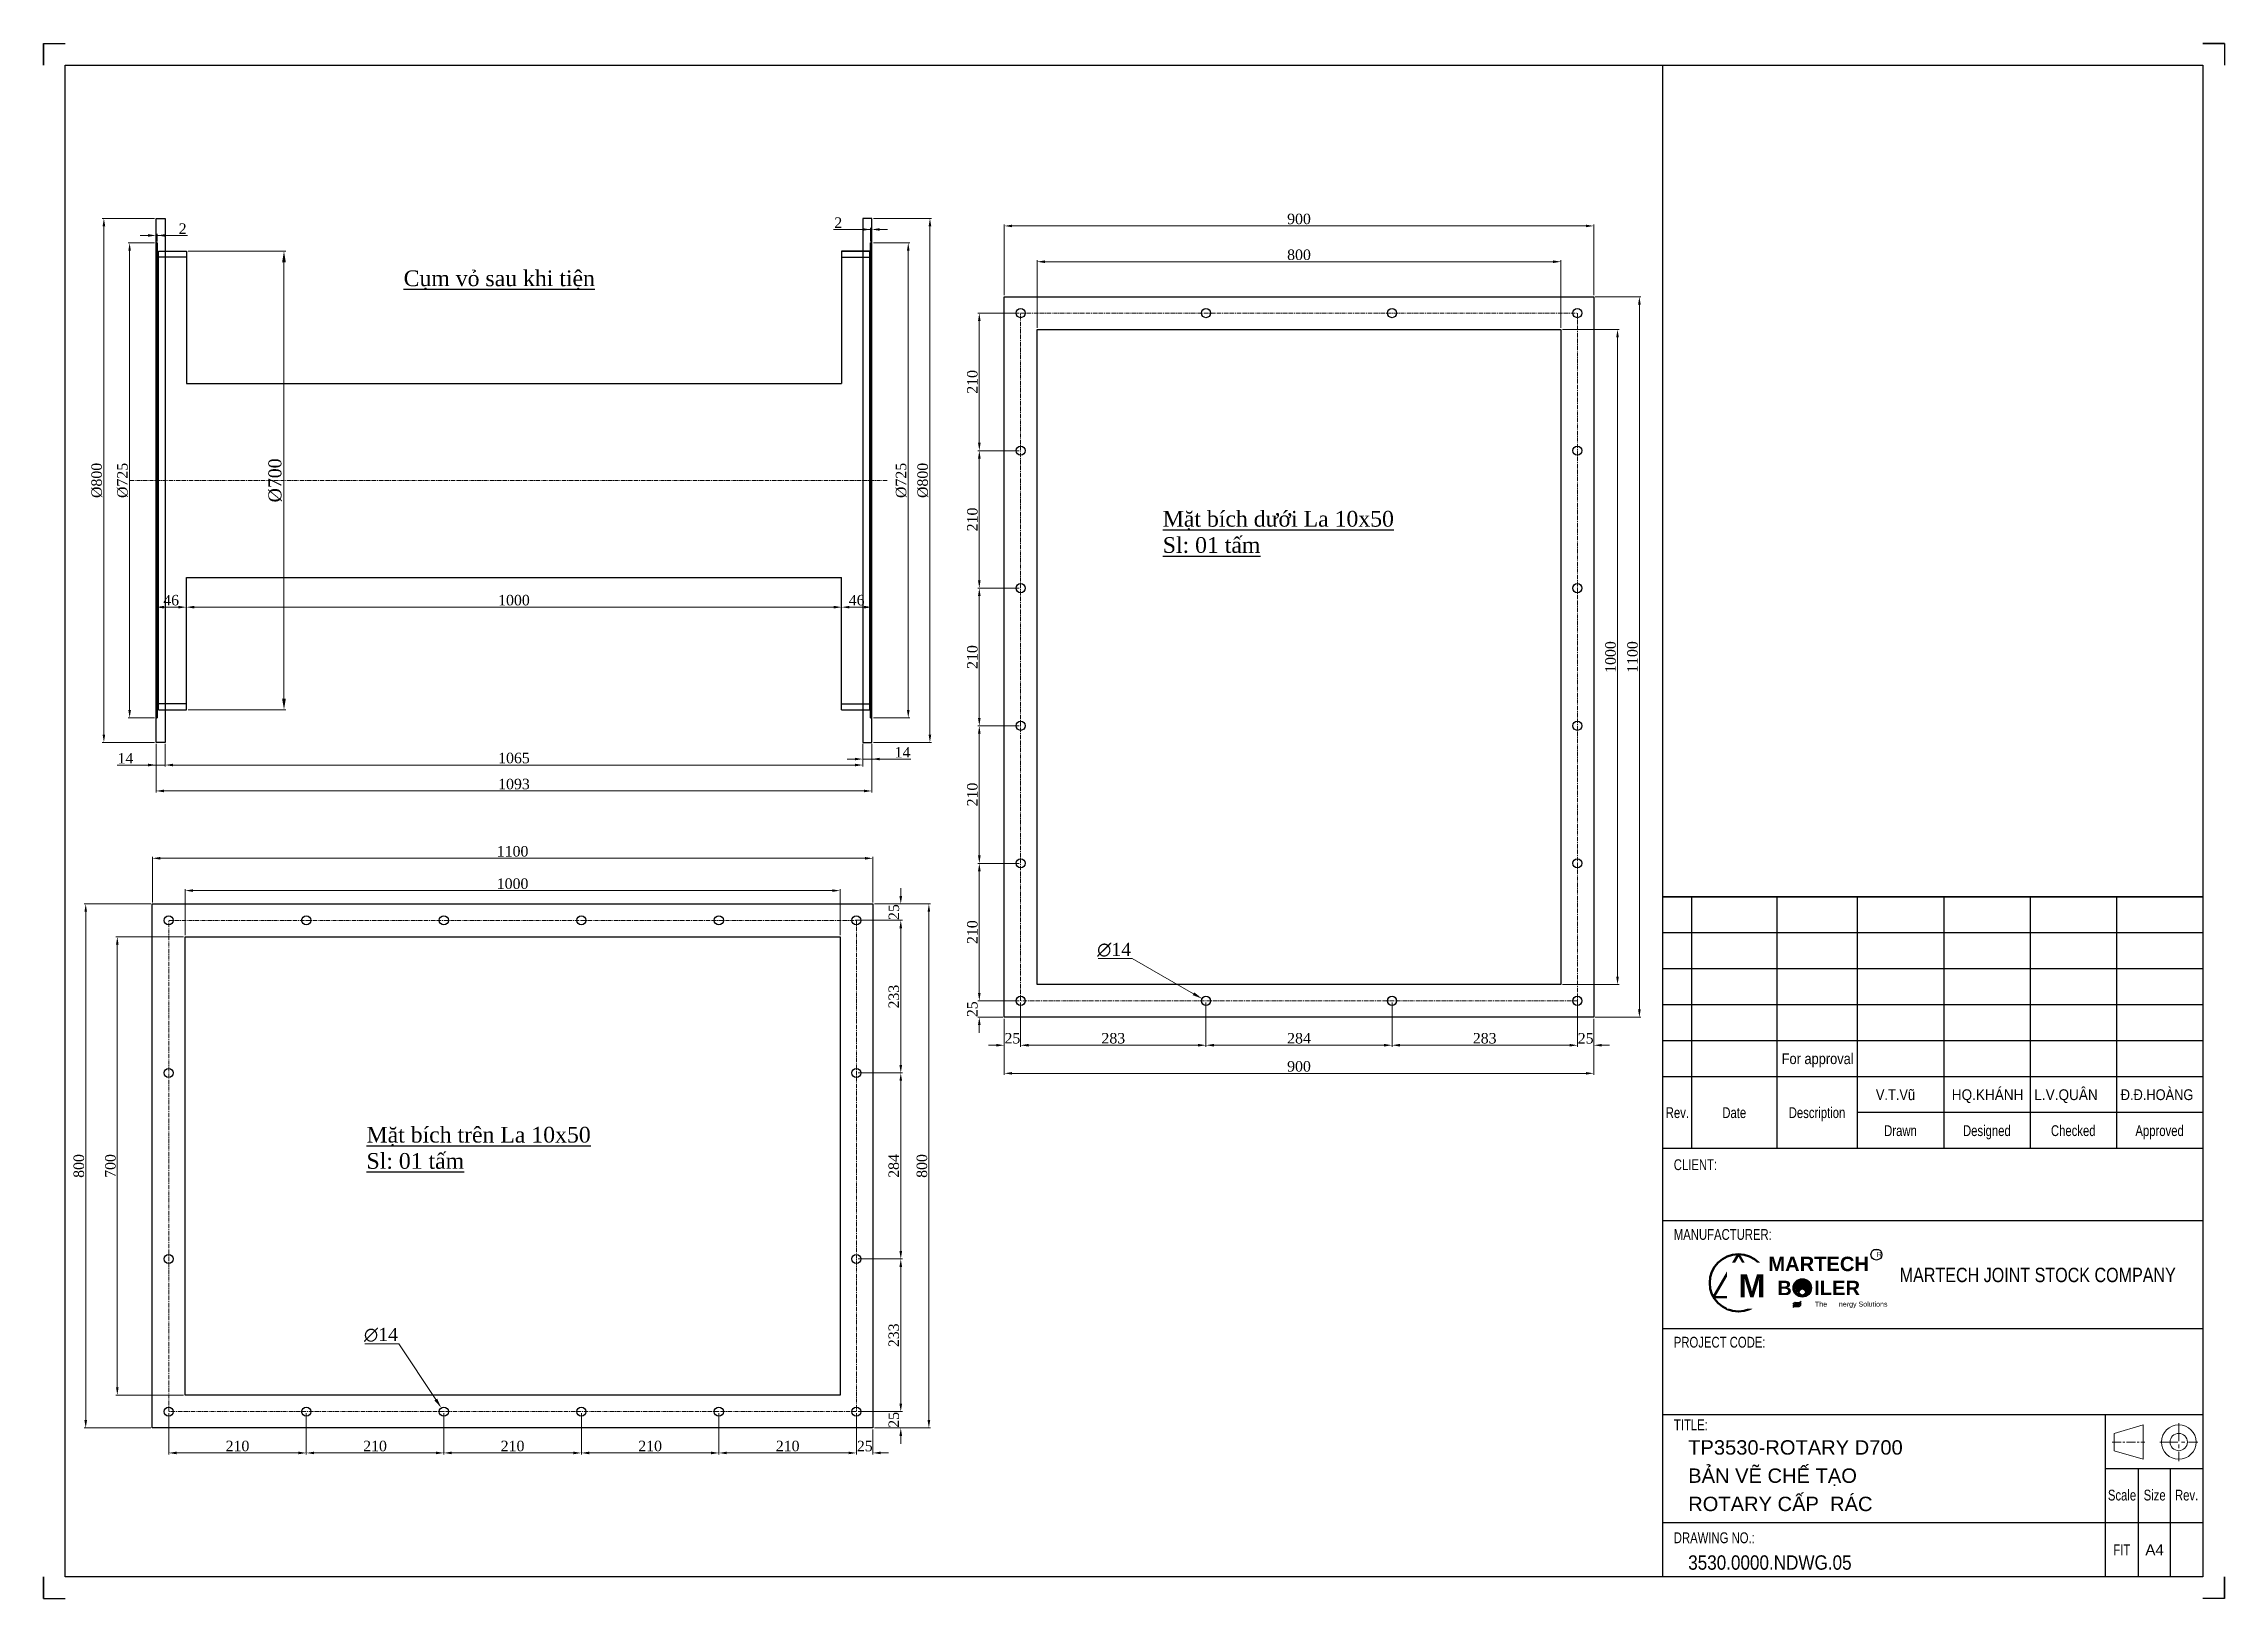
# Model space of a CAD drawing. Header units: inches. Extents: x 36705 to 45095, y -12195 to 29758.
# Drawn here: x 36879 to 40208, y 16110 to 18483 of the extents above; entities that cross this region are included whole.
import ezdxf
from ezdxf.enums import TextEntityAlignment as Align

# ---------------------------------------------------------------- set-up
doc = ezdxf.new("R2010")
doc.units = ezdxf.units.IN
doc.header["$MEASUREMENT"] = 0
doc.linetypes.add('CENTER', pattern=[2, 1.25, -0.25, 0.25, -0.25])
doc.layers.get('Defpoints').update_dxf_attribs({"lineweight": 5})
for name, color, linetype, lineweight in [('1.  0.2', 7, 'Continuous', 25), ('AM_0', 7, 'Continuous', 30), ('AM_7', 4, 'CENTER', 15), ('AM_8', 1, 'Continuous', 15), ('ĐƯỜNG TÂM', 8, 'CENTER', 5)]:
    doc.layers.add(name, color=color, linetype=linetype, lineweight=lineweight)
doc.layers.add('Không in', color=7, linetype='Continuous', lineweight=25, plot=False)
doc.layers.add('TEXT', color=20, linetype='Continuous')
doc.styles.add('Chu va so', font='arial.ttf')
doc.styles.add('stad1', font='times.ttf')
doc.styles.get("Standard").update_dxf_attribs({"font": 'arial.ttf'})
doc.styles.add('TCVN', font='times.ttf')
doc.styles.add('TEXT', font='arial.ttf')
doc.dimstyles.new('Hien', dxfattribs={"dimtxt": 20, "dimasz": 15, "dimexe": 3, "dimexo": 3, "dimgap": 3, "dimtad": 1, "dimtoh": 1, "dimdec": 0, "dimzin": 0, "dimdsep": 46, "dimtxsty": 'TCVN', "dimcen": 0, "dimclrd": 8, "dimclre": 250, "dimclrt": 41, "dimadec": 0, "dimazin": 0, "dimtfac": 1, "dimtdec": 0, "dimtofl": 0, "dimtmove": 1, "dimatfit": 3, "dimfxl": 1, "dimtolj": 1, "dimtzin": 0, "dimlwd": 9, "dimlwe": 9, "dimarcsym": 0})
doc.dimstyles.new('Hien$0', dxfattribs={"dimtxt": 20, "dimasz": 17, "dimexe": 3, "dimexo": 3, "dimgap": 3, "dimtad": 1, "dimtoh": 1, "dimdec": 0, "dimzin": 0, "dimdsep": 46, "dimtxsty": 'TCVN', "dimcen": 0.09, "dimclrd": 8, "dimclre": 252, "dimclrt": 41, "dimadec": 0, "dimazin": 0, "dimtfac": 1, "dimtdec": 0, "dimtofl": 0, "dimtmove": 0, "dimatfit": 3, "dimfxl": 1, "dimtolj": 1, "dimtzin": 0, "dimlwd": 9, "dimlwe": 9, "dimarcsym": 0})

msp = doc.modelspace()

# ---------------------------------------------------------------- texts
at = {"color": 2, "char_height": 24, "style": 'stad1'}
for s, insert, attachment_point in [('\\A1;{\\LCụm vỏ sau khi tiện}', (37574.49169, 18121.85532), 5), ('\\A1;{\\LMặt bích dưới La 10x50\\PSl: 01 tấm}', (38587.50476, 17769.6938), 1), ('\\A1;{\\LMặt bích trên La 10x50\\PSl: 01 tấm}', (37371.8024, 16829.42008), 1)]:
    msp.add_mtext(s, dxfattribs=dict(at, insert=insert, attachment_point=attachment_point))

# ---------------------------------------------------------------- blocks, each defined once
blk = doc.blocks.new('*D176')
at = {"color": 250, "lineweight": 9, "transparency": 16777216}
for p, q in [((37050.4, 17413.9), (37050.4, 17339.8)), ((38143.4, 17413.9), (38143.4, 17339.8))]:
    blk.add_line(p, q, dxfattribs=at)
at = {"color": 8, "lineweight": 9, "transparency": 16777216}
blk.add_line((37062.4, 17342.2), (38131.4, 17342.2), dxfattribs=at)
at = {"color": 8, "transparency": 16777216}
for points in [[(37062.4, 17344.2), (37062.4, 17340.2), (37050.4, 17342.2)], [(38131.4, 17344.2), (38131.4, 17340.2), (38143.4, 17342.2)]]:
    blk.add_solid(points, dxfattribs=at)
at = {"layer": 'Defpoints', "color": 0, "transparency": 16777216}
for p in [(37050.4, 17416.3), (38143.4, 17416.3), (38143.4, 17342.2)]:
    blk.add_point(p, dxfattribs=at)
at = {"color": 41, "transparency": 16777216, "insert": (37596.9, 17352.7), "char_height": 16, "attachment_point": 5, "style": 'TCVN'}
blk.add_mtext('\\A1;1093', dxfattribs=at)
blk = doc.blocks.new('*D177')
at = {"color": 250, "lineweight": 9, "transparency": 16777216}
for p, q in [((37050.4, 17413.9), (37050.4, 17379.4)), ((37064.4, 17413.9), (37064.4, 17379.4))]:
    blk.add_line(p, q, dxfattribs=at)
at = {"color": 8, "lineweight": 9, "transparency": 16777216}
for p, q in [((36991.3, 17381.8), (37050.4, 17381.8)), ((37038.4, 17381.8), (37026.4, 17381.8)), ((37050.4, 17381.8), (37064.4, 17381.8)), ((37076.4, 17381.8), (37088.4, 17381.8))]:
    blk.add_line(p, q, dxfattribs=at)
at = {"color": 8, "transparency": 16777216}
for points in [[(37038.4, 17383.8), (37038.4, 17379.8), (37050.4, 17381.8)], [(37076.4, 17383.8), (37076.4, 17379.8), (37064.4, 17381.8)]]:
    blk.add_solid(points, dxfattribs=at)
at = {"layer": 'Defpoints', "color": 0, "transparency": 16777216}
for p in [(37050.4, 17416.3), (37064.4, 17416.3), (37064.4, 17381.8)]:
    blk.add_point(p, dxfattribs=at)
at = {"color": 41, "transparency": 16777216, "insert": (37003.8, 17392.2), "char_height": 16, "attachment_point": 5, "style": 'TCVN'}
blk.add_mtext('\\A1;14', dxfattribs=at)
blk = doc.blocks.new('*D178')
at = {"color": 250, "lineweight": 9, "transparency": 16777216}
for p, q in [((37064.4, 17413.9), (37064.4, 17379.4)), ((38129.4, 17413.9), (38129.4, 17379.4))]:
    blk.add_line(p, q, dxfattribs=at)
at = {"color": 8, "lineweight": 9, "transparency": 16777216}
blk.add_line((37076.4, 17381.8), (38117.4, 17381.8), dxfattribs=at)
at = {"color": 8, "transparency": 16777216}
for points in [[(37076.4, 17383.8), (37076.4, 17379.8), (37064.4, 17381.8)], [(38117.4, 17383.8), (38117.4, 17379.8), (38129.4, 17381.8)]]:
    blk.add_solid(points, dxfattribs=at)
at = {"layer": 'Defpoints', "color": 0, "transparency": 16777216}
for p in [(37064.4, 17416.3), (38129.4, 17416.3), (38129.4, 17381.8)]:
    blk.add_point(p, dxfattribs=at)
at = {"color": 41, "transparency": 16777216, "insert": (37596.9, 17392.4), "char_height": 16, "attachment_point": 5, "style": 'TCVN'}
blk.add_mtext('\\A1;1065', dxfattribs=at)
blk = doc.blocks.new('*D179')
at = {"color": 250, "lineweight": 9, "transparency": 16777216}
for p, q in [((38129.4, 17413.9), (38129.4, 17388.5)), ((38143.4, 17413.9), (38143.4, 17388.5))]:
    blk.add_line(p, q, dxfattribs=at)
at = {"color": 8, "lineweight": 9, "transparency": 16777216}
for p, q in [((38117.4, 17390.9), (38105.4, 17390.9)), ((38129.4, 17390.9), (38143.4, 17390.9)), ((38202.6, 17390.9), (38143.4, 17390.9)), ((38155.4, 17390.9), (38167.4, 17390.9))]:
    blk.add_line(p, q, dxfattribs=at)
at = {"color": 8, "transparency": 16777216}
for points in [[(38117.4, 17392.9), (38117.4, 17388.9), (38129.4, 17390.9)], [(38155.4, 17392.9), (38155.4, 17388.9), (38143.4, 17390.9)]]:
    blk.add_solid(points, dxfattribs=at)
at = {"layer": 'Defpoints', "color": 0, "transparency": 16777216}
for p in [(38129.4, 17416.3), (38143.4, 17416.3), (38143.4, 17390.9)]:
    blk.add_point(p, dxfattribs=at)
at = {"color": 41, "transparency": 16777216, "insert": (38190.2, 17401.3), "char_height": 16, "attachment_point": 5, "style": 'TCVN'}
blk.add_mtext('\\A1;14', dxfattribs=at)
blk = doc.blocks.new('*D180')
at = {"color": 250, "lineweight": 9, "transparency": 16777216}
for p, q in [((37096.7, 17665.9), (37096.7, 17620.4)), ((38097.1, 17665.9), (38097.1, 17620.4))]:
    blk.add_line(p, q, dxfattribs=at)
at = {"color": 8, "lineweight": 9, "transparency": 16777216}
blk.add_line((37108.7, 17622.8), (38085.1, 17622.8), dxfattribs=at)
at = {"color": 8, "transparency": 16777216}
for points in [[(37108.7, 17624.8), (37108.7, 17620.8), (37096.7, 17622.8)], [(38085.1, 17624.8), (38085.1, 17620.8), (38097.1, 17622.8)]]:
    blk.add_solid(points, dxfattribs=at)
at = {"layer": 'Defpoints', "color": 0, "transparency": 16777216}
for p in [(37096.7, 17668.3), (38097.1, 17668.3), (38097.1, 17622.8)]:
    blk.add_point(p, dxfattribs=at)
at = {"color": 41, "transparency": 16777216, "insert": (37596.9, 17633.4), "char_height": 16, "attachment_point": 5, "style": 'TCVN'}
blk.add_mtext('\\A1;1000', dxfattribs=at)
blk = doc.blocks.new('*D181')
at = {"color": 250, "lineweight": 9, "transparency": 16777216}
for p, q in [((38145.8, 18178.8), (38201.3, 18178.8)), ((38145.8, 17453.8), (38201.3, 17453.8))]:
    blk.add_line(p, q, dxfattribs=at)
at = {"color": 8, "lineweight": 9, "transparency": 16777216}
blk.add_line((38198.9, 18166.8), (38198.9, 17465.8), dxfattribs=at)
at = {"color": 8, "transparency": 16777216}
for points in [[(38196.9, 18166.8), (38200.9, 18166.8), (38198.9, 18178.8)], [(38196.9, 17465.8), (38200.9, 17465.8), (38198.9, 17453.8)]]:
    blk.add_solid(points, dxfattribs=at)
at = {"layer": 'Defpoints', "color": 0, "transparency": 16777216}
for p in [(38143.4, 18178.8), (38143.4, 17453.8), (38198.9, 17453.8)]:
    blk.add_point(p, dxfattribs=at)
at = {"color": 41, "transparency": 16777216, "insert": (38188.2, 17816.3), "char_height": 16, "attachment_point": 5, "rotation": 90, "style": 'TCVN'}
blk.add_mtext('\\A1;%%C725', dxfattribs=at)
blk = doc.blocks.new('*D182')
at = {"color": 250, "lineweight": 9, "transparency": 16777216}
for p, q in [((38145.8, 18216.3), (38234.4, 18216.3)), ((38145.8, 17416.3), (38234.4, 17416.3))]:
    blk.add_line(p, q, dxfattribs=at)
at = {"color": 8, "lineweight": 9, "transparency": 16777216}
blk.add_line((38232, 18204.3), (38232, 17428.3), dxfattribs=at)
at = {"color": 8, "transparency": 16777216}
for points in [[(38230, 18204.3), (38234, 18204.3), (38232, 18216.3)], [(38230, 17428.3), (38234, 17428.3), (38232, 17416.3)]]:
    blk.add_solid(points, dxfattribs=at)
at = {"layer": 'Defpoints', "color": 0, "transparency": 16777216}
for p in [(38143.4, 18216.3), (38143.4, 17416.3), (38232, 17416.3)]:
    blk.add_point(p, dxfattribs=at)
at = {"color": 41, "transparency": 16777216, "insert": (38221.2, 17816.3), "char_height": 16, "attachment_point": 5, "rotation": 90, "style": 'TCVN'}
blk.add_mtext('\\A1;%%C800', dxfattribs=at)
blk = doc.blocks.new('*D183')
at = {"color": 8, "lineweight": 9, "transparency": 16777216}
for p, q in [((38084.6, 18199.4), (38141.4, 18199.4)), ((38129.4, 18199.4), (38117.4, 18199.4)), ((38141.4, 18199.4), (38143.4, 18199.4)), ((38155.4, 18199.4), (38167.4, 18199.4))]:
    blk.add_line(p, q, dxfattribs=at)
at = {"color": 250, "lineweight": 9, "transparency": 16777216}
for p, q in [((38141.4, 18181.2), (38141.4, 18201.8)), ((38143.4, 18181.2), (38143.4, 18201.8))]:
    blk.add_line(p, q, dxfattribs=at)
at = {"color": 8, "transparency": 16777216}
for points in [[(38129.4, 18201.4), (38129.4, 18197.4), (38141.4, 18199.4)], [(38155.4, 18201.4), (38155.4, 18197.4), (38143.4, 18199.4)]]:
    blk.add_solid(points, dxfattribs=at)
at = {"layer": 'Defpoints', "color": 0, "transparency": 16777216}
for p in [(38143.4, 18199.4), (38141.4, 18178.8), (38143.4, 18178.8)]:
    blk.add_point(p, dxfattribs=at)
at = {"color": 41, "transparency": 16777216, "insert": (38092.1, 18209.8), "char_height": 16, "attachment_point": 5, "style": 'TCVN'}
blk.add_mtext('\\A1;2', dxfattribs=at)
blk = doc.blocks.new('*D184')
at = {"color": 250, "lineweight": 9, "transparency": 16777216}
for p, q in [((38097.1, 17624.2), (38097.1, 17625.2)), ((38143.4, 17624.2), (38143.4, 17625.2))]:
    blk.add_line(p, q, dxfattribs=at)
at = {"color": 8, "lineweight": 9, "transparency": 16777216}
blk.add_line((38109.1, 17622.8), (38131.4, 17622.8), dxfattribs=at)
at = {"color": 8, "transparency": 16777216}
for points in [[(38109.1, 17624.8), (38109.1, 17620.8), (38097.1, 17622.8)], [(38131.4, 17624.8), (38131.4, 17620.8), (38143.4, 17622.8)]]:
    blk.add_solid(points, dxfattribs=at)
at = {"layer": 'Defpoints', "color": 0, "transparency": 16777216}
for p in [(38097.1, 17621.8), (38143.4, 17622.8), (38143.4, 17621.8)]:
    blk.add_point(p, dxfattribs=at)
at = {"color": 41, "transparency": 16777216, "insert": (38120.2, 17633.4), "char_height": 16, "attachment_point": 5, "style": 'TCVN'}
blk.add_mtext('\\A1;46', dxfattribs=at)
blk = doc.blocks.new('*D185')
at = {"color": 250, "lineweight": 9, "transparency": 16777216}
for p, q in [((37050.4, 17624.2), (37050.4, 17625.2)), ((37096.7, 17624.2), (37096.7, 17625.2))]:
    blk.add_line(p, q, dxfattribs=at)
at = {"color": 8, "lineweight": 9, "transparency": 16777216}
blk.add_line((37084.7, 17622.8), (37062.4, 17622.8), dxfattribs=at)
at = {"color": 8, "transparency": 16777216}
for points in [[(37062.4, 17624.8), (37062.4, 17620.8), (37050.4, 17622.8)], [(37084.7, 17624.8), (37084.7, 17620.8), (37096.7, 17622.8)]]:
    blk.add_solid(points, dxfattribs=at)
at = {"layer": 'Defpoints', "color": 0, "transparency": 16777216}
for p in [(37050.4, 17622.8), (37050.4, 17621.8), (37096.7, 17621.8)]:
    blk.add_point(p, dxfattribs=at)
at = {"color": 41, "transparency": 16777216, "insert": (37073.5, 17633.4), "char_height": 16, "attachment_point": 5, "style": 'TCVN'}
blk.add_mtext('\\A1;46', dxfattribs=at)
blk = doc.blocks.new('*D113')
at = {"color": 250, "lineweight": 9, "transparency": 16777216}
for p, q in [((37048, 18178.8), (37007.7, 18178.8)), ((37048, 17453.8), (37007.7, 17453.8))]:
    blk.add_line(p, q, dxfattribs=at)
at = {"color": 8, "lineweight": 9, "transparency": 16777216}
blk.add_line((37010.1, 18166.8), (37010.1, 17465.8), dxfattribs=at)
at = {"color": 8, "transparency": 16777216}
for points in [[(37008.1, 18166.8), (37012.1, 18166.8), (37010.1, 18178.8)], [(37008.1, 17465.8), (37012.1, 17465.8), (37010.1, 17453.8)]]:
    blk.add_solid(points, dxfattribs=at)
at = {"layer": 'Defpoints', "color": 0, "transparency": 16777216}
for p in [(37050.4, 18178.8), (37010.1, 17453.8), (37050.4, 17453.8)]:
    blk.add_point(p, dxfattribs=at)
at = {"color": 41, "transparency": 16777216, "insert": (36999.4, 17816.3), "char_height": 16, "attachment_point": 5, "rotation": 90, "style": 'TCVN'}
blk.add_mtext('\\A1;%%C725', dxfattribs=at)
blk = doc.blocks.new('*D114')
at = {"color": 250, "lineweight": 9, "transparency": 16777216}
for p, q in [((37048, 18216.3), (36968.4, 18216.3)), ((37048, 17416.3), (36968.4, 17416.3))]:
    blk.add_line(p, q, dxfattribs=at)
at = {"color": 8, "lineweight": 9, "transparency": 16777216}
blk.add_line((36970.8, 18204.3), (36970.8, 17428.3), dxfattribs=at)
at = {"color": 8, "transparency": 16777216}
for points in [[(36968.8, 18204.3), (36972.8, 18204.3), (36970.8, 18216.3)], [(36968.8, 17428.3), (36972.8, 17428.3), (36970.8, 17416.3)]]:
    blk.add_solid(points, dxfattribs=at)
at = {"layer": 'Defpoints', "color": 0, "transparency": 16777216}
for p in [(37050.4, 18216.3), (36970.8, 17416.3), (37050.4, 17416.3)]:
    blk.add_point(p, dxfattribs=at)
at = {"color": 41, "transparency": 16777216, "insert": (36960, 17816.3), "char_height": 16, "attachment_point": 5, "rotation": 90, "style": 'TCVN'}
blk.add_mtext('\\A1;%%C800', dxfattribs=at)
blk = doc.blocks.new('*D115')
at = {"color": 8, "lineweight": 9, "transparency": 16777216}
for p, q in [((37038.4, 18190.3), (37026.4, 18190.3)), ((37052.4, 18190.3), (37050.4, 18190.3)), ((37098.6, 18190.3), (37052.4, 18190.3)), ((37064.4, 18190.3), (37076.4, 18190.3))]:
    blk.add_line(p, q, dxfattribs=at)
at = {"color": 250, "lineweight": 9, "transparency": 16777216}
for p, q in [((37050.4, 18181.2), (37050.4, 18192.7)), ((37052.4, 18181.2), (37052.4, 18192.7))]:
    blk.add_line(p, q, dxfattribs=at)
at = {"color": 8, "transparency": 16777216}
for points in [[(37038.4, 18192.3), (37038.4, 18188.3), (37050.4, 18190.3)], [(37064.4, 18192.3), (37064.4, 18188.3), (37052.4, 18190.3)]]:
    blk.add_solid(points, dxfattribs=at)
at = {"layer": 'Defpoints', "color": 0, "transparency": 16777216}
for p in [(37050.4, 18190.3), (37050.4, 18178.8), (37052.4, 18178.8)]:
    blk.add_point(p, dxfattribs=at)
at = {"color": 41, "transparency": 16777216, "insert": (37091.1, 18200.7), "char_height": 16, "attachment_point": 5, "style": 'TCVN'}
blk.add_mtext('\\A1;2', dxfattribs=at)
blk = doc.blocks.new('*D186')
at = {"color": 250, "lineweight": 9, "transparency": 16777216}
for p, q in [((38147.2, 17169.7), (38232.8, 17169.7)), ((38147.2, 16369.7), (38232.8, 16369.7))]:
    blk.add_line(p, q, dxfattribs=at)
at = {"color": 8, "lineweight": 9, "transparency": 16777216}
blk.add_line((38230.4, 16381.7), (38230.4, 17157.7), dxfattribs=at)
at = {"color": 8, "transparency": 16777216}
for points in [[(38228.4, 17157.7), (38232.4, 17157.7), (38230.4, 17169.7)], [(38228.4, 16381.7), (38232.4, 16381.7), (38230.4, 16369.7)]]:
    blk.add_solid(points, dxfattribs=at)
at = {"layer": 'Defpoints', "color": 0, "transparency": 16777216}
for p in [(38144.8, 17169.7), (38230.4, 17169.7), (38144.8, 16369.7)]:
    blk.add_point(p, dxfattribs=at)
at = {"color": 41, "transparency": 16777216, "insert": (38219.8, 16769.7), "char_height": 16, "attachment_point": 5, "rotation": 90, "style": 'TCVN'}
blk.add_mtext('\\A1;800', dxfattribs=at)
blk = doc.blocks.new('*D187')
at = {"color": 8, "lineweight": 9, "transparency": 16777216}
for p, q in [((38187.5, 17181.7), (38187.5, 17193.7)), ((38187.5, 17132.7), (38187.5, 17120.7))]:
    blk.add_line(p, q, dxfattribs=at)
at = {"color": 250, "lineweight": 9, "transparency": 16777216}
for p, q in [((38147.2, 17169.7), (38189.9, 17169.7)), ((38118.5, 17144.7), (38189.9, 17144.7))]:
    blk.add_line(p, q, dxfattribs=at)
at = {"color": 8, "transparency": 16777216}
for points in [[(38185.5, 17181.7), (38189.5, 17181.7), (38187.5, 17169.7)], [(38185.5, 17132.7), (38189.5, 17132.7), (38187.5, 17144.7)]]:
    blk.add_solid(points, dxfattribs=at)
at = {"layer": 'Defpoints', "color": 0, "transparency": 16777216}
for p in [(38144.8, 17169.7), (38116.1, 17144.7), (38187.5, 17144.7)]:
    blk.add_point(p, dxfattribs=at)
at = {"color": 41, "transparency": 16777216, "insert": (38177, 17157.3), "char_height": 16, "attachment_point": 5, "rotation": 90, "style": 'TCVN'}
blk.add_mtext('\\A1;25', dxfattribs=at)
blk = doc.blocks.new('*D188')
at = {"color": 250, "lineweight": 9, "transparency": 16777216}
for p, q in [((38118.5, 17144.7), (38189.9, 17144.7)), ((38122.2, 16911.7), (38189.9, 16911.7))]:
    blk.add_line(p, q, dxfattribs=at)
at = {"color": 8, "lineweight": 9, "transparency": 16777216}
blk.add_line((38187.5, 17132.7), (38187.5, 16923.7), dxfattribs=at)
at = {"color": 8, "transparency": 16777216}
for points in [[(38185.5, 17132.7), (38189.5, 17132.7), (38187.5, 17144.7)], [(38185.5, 16923.7), (38189.5, 16923.7), (38187.5, 16911.7)]]:
    blk.add_solid(points, dxfattribs=at)
at = {"layer": 'Defpoints', "color": 0, "transparency": 16777216}
for p in [(38116.1, 17144.7), (38119.8, 16911.7), (38187.5, 16911.7)]:
    blk.add_point(p, dxfattribs=at)
at = {"color": 41, "transparency": 16777216, "insert": (38176.9, 17028.2), "char_height": 16, "attachment_point": 5, "rotation": 90, "style": 'TCVN'}
blk.add_mtext('\\A1;233', dxfattribs=at)
blk = doc.blocks.new('*D189')
at = {"color": 250, "lineweight": 9, "transparency": 16777216}
for p, q in [((38122.2, 16911.7), (38189.9, 16911.7)), ((38122.2, 16627.7), (38189.9, 16627.7))]:
    blk.add_line(p, q, dxfattribs=at)
at = {"color": 8, "lineweight": 9, "transparency": 16777216}
blk.add_line((38187.5, 16899.7), (38187.5, 16639.7), dxfattribs=at)
at = {"color": 8, "transparency": 16777216}
for points in [[(38185.5, 16899.7), (38189.5, 16899.7), (38187.5, 16911.7)], [(38185.5, 16639.7), (38189.5, 16639.7), (38187.5, 16627.7)]]:
    blk.add_solid(points, dxfattribs=at)
at = {"layer": 'Defpoints', "color": 0, "transparency": 16777216}
for p in [(38119.8, 16911.7), (38119.8, 16627.7), (38187.5, 16627.7)]:
    blk.add_point(p, dxfattribs=at)
at = {"color": 41, "transparency": 16777216, "insert": (38176.9, 16769.7), "char_height": 16, "attachment_point": 5, "rotation": 90, "style": 'TCVN'}
blk.add_mtext('\\A1;284', dxfattribs=at)
blk = doc.blocks.new('*D190')
at = {"color": 250, "lineweight": 9, "transparency": 16777216}
for p, q in [((38122.2, 16627.7), (38189.9, 16627.7)), ((38122.2, 16394.7), (38189.9, 16394.7))]:
    blk.add_line(p, q, dxfattribs=at)
at = {"color": 8, "lineweight": 9, "transparency": 16777216}
blk.add_line((38187.5, 16615.7), (38187.5, 16406.7), dxfattribs=at)
at = {"color": 8, "transparency": 16777216}
for points in [[(38185.5, 16615.7), (38189.5, 16615.7), (38187.5, 16627.7)], [(38185.5, 16406.7), (38189.5, 16406.7), (38187.5, 16394.7)]]:
    blk.add_solid(points, dxfattribs=at)
at = {"layer": 'Defpoints', "color": 0, "transparency": 16777216}
for p in [(38119.8, 16627.7), (38119.8, 16394.7), (38187.5, 16394.7)]:
    blk.add_point(p, dxfattribs=at)
at = {"color": 41, "transparency": 16777216, "insert": (38176.9, 16511.2), "char_height": 16, "attachment_point": 5, "rotation": 90, "style": 'TCVN'}
blk.add_mtext('\\A1;233', dxfattribs=at)
blk = doc.blocks.new('*D191')
at = {"color": 8, "lineweight": 9, "transparency": 16777216}
for p, q in [((38187.5, 16406.7), (38187.5, 16418.7)), ((38187.5, 16357.7), (38187.5, 16345.7))]:
    blk.add_line(p, q, dxfattribs=at)
at = {"color": 250, "lineweight": 9, "transparency": 16777216}
for p, q in [((38122.2, 16394.7), (38189.9, 16394.7)), ((38147.2, 16369.7), (38189.9, 16369.7))]:
    blk.add_line(p, q, dxfattribs=at)
at = {"color": 8, "transparency": 16777216}
for points in [[(38185.5, 16406.7), (38189.5, 16406.7), (38187.5, 16394.7)], [(38185.5, 16357.7), (38189.5, 16357.7), (38187.5, 16369.7)]]:
    blk.add_solid(points, dxfattribs=at)
at = {"layer": 'Defpoints', "color": 0, "transparency": 16777216}
for p in [(38119.8, 16394.7), (38144.8, 16369.7), (38187.5, 16369.7)]:
    blk.add_point(p, dxfattribs=at)
at = {"color": 41, "transparency": 16777216, "insert": (38176.9, 16382.1), "char_height": 16, "attachment_point": 5, "rotation": 90, "style": 'TCVN'}
blk.add_mtext('\\A1;25', dxfattribs=at)
blk = doc.blocks.new('*D192')
at = {"color": 250, "lineweight": 9, "transparency": 16777216}
for p, q in [((38119.8, 16392.3), (38119.8, 16329.2)), ((38144.8, 16367.3), (38144.8, 16329.2))]:
    blk.add_line(p, q, dxfattribs=at)
at = {"color": 8, "lineweight": 9, "transparency": 16777216}
for p, q in [((38107.8, 16331.6), (38095.8, 16331.6)), ((38156.8, 16331.6), (38168.8, 16331.6))]:
    blk.add_line(p, q, dxfattribs=at)
at = {"color": 8, "transparency": 16777216}
for points in [[(38107.8, 16333.6), (38107.8, 16329.6), (38119.8, 16331.6)], [(38156.8, 16333.6), (38156.8, 16329.6), (38144.8, 16331.6)]]:
    blk.add_solid(points, dxfattribs=at)
at = {"layer": 'Defpoints', "color": 0, "transparency": 16777216}
for p in [(38119.8, 16394.7), (38144.8, 16369.7), (38144.8, 16331.6)]:
    blk.add_point(p, dxfattribs=at)
at = {"color": 41, "transparency": 16777216, "insert": (38132.5, 16342), "char_height": 16, "attachment_point": 5, "style": 'TCVN'}
blk.add_mtext('\\A1;25', dxfattribs=at)
blk = doc.blocks.new('*D193')
at = {"color": 250, "lineweight": 9, "transparency": 16777216}
for p, q in [((37092.4, 17119.7), (36988.9, 17119.7)), ((37092.4, 16419.7), (36988.9, 16419.7))]:
    blk.add_line(p, q, dxfattribs=at)
at = {"color": 8, "lineweight": 9, "transparency": 16777216}
blk.add_line((36991.3, 16431.7), (36991.3, 17107.7), dxfattribs=at)
at = {"color": 8, "transparency": 16777216}
for points in [[(36989.3, 17107.7), (36993.3, 17107.7), (36991.3, 17119.7)], [(36989.3, 16431.7), (36993.3, 16431.7), (36991.3, 16419.7)]]:
    blk.add_solid(points, dxfattribs=at)
at = {"layer": 'Defpoints', "color": 0, "transparency": 16777216}
for p in [(36991.3, 17119.7), (37094.8, 17119.7), (37094.8, 16419.7)]:
    blk.add_point(p, dxfattribs=at)
at = {"color": 41, "transparency": 16777216, "insert": (36980.8, 16769.7), "char_height": 16, "attachment_point": 5, "rotation": 90, "style": 'TCVN'}
blk.add_mtext('\\A1;700', dxfattribs=at)
blk = doc.blocks.new('*D194')
at = {"color": 250, "lineweight": 9, "transparency": 16777216}
for p, q in [((37042.4, 17169.7), (36940.7, 17169.7)), ((37042.4, 16369.7), (36940.7, 16369.7))]:
    blk.add_line(p, q, dxfattribs=at)
at = {"color": 8, "lineweight": 9, "transparency": 16777216}
blk.add_line((36943.1, 17157.7), (36943.1, 16381.7), dxfattribs=at)
at = {"color": 8, "transparency": 16777216}
for points in [[(36941.1, 17157.7), (36945.1, 17157.7), (36943.1, 17169.7)], [(36941.1, 16381.7), (36945.1, 16381.7), (36943.1, 16369.7)]]:
    blk.add_solid(points, dxfattribs=at)
at = {"layer": 'Defpoints', "color": 0, "transparency": 16777216}
for p in [(37044.8, 17169.7), (36943.1, 16369.7), (37044.8, 16369.7)]:
    blk.add_point(p, dxfattribs=at)
at = {"color": 41, "transparency": 16777216, "insert": (36932.6, 16769.7), "char_height": 16, "attachment_point": 5, "rotation": 90, "style": 'TCVN'}
blk.add_mtext('\\A1;800', dxfattribs=at)
blk = doc.blocks.new('*D195')
at = {"color": 250, "lineweight": 9, "transparency": 16777216}
for p, q in [((37044.8, 17172.1), (37044.8, 17241.8)), ((38144.8, 17172.1), (38144.8, 17241.8))]:
    blk.add_line(p, q, dxfattribs=at)
at = {"color": 8, "lineweight": 9, "transparency": 16777216}
blk.add_line((37056.8, 17239.4), (38132.8, 17239.4), dxfattribs=at)
at = {"color": 8, "transparency": 16777216}
for points in [[(37056.8, 17241.4), (37056.8, 17237.4), (37044.8, 17239.4)], [(38132.8, 17241.4), (38132.8, 17237.4), (38144.8, 17239.4)]]:
    blk.add_solid(points, dxfattribs=at)
at = {"layer": 'Defpoints', "color": 0, "transparency": 16777216}
for p in [(38144.8, 17239.4), (37044.8, 17169.7), (38144.8, 17169.7)]:
    blk.add_point(p, dxfattribs=at)
at = {"color": 41, "transparency": 16777216, "insert": (37594.8, 17250), "char_height": 16, "attachment_point": 5, "style": 'TCVN'}
blk.add_mtext('\\A1;1100', dxfattribs=at)
blk = doc.blocks.new('*D196')
at = {"color": 250, "lineweight": 9, "transparency": 16777216}
for p, q in [((37094.8, 17122.1), (37094.8, 17192.5)), ((38094.8, 17122.1), (38094.8, 17192.5))]:
    blk.add_line(p, q, dxfattribs=at)
at = {"color": 8, "lineweight": 9, "transparency": 16777216}
blk.add_line((37106.8, 17190.1), (38082.8, 17190.1), dxfattribs=at)
at = {"color": 8, "transparency": 16777216}
for points in [[(37106.8, 17192.1), (37106.8, 17188.1), (37094.8, 17190.1)], [(38082.8, 17192.1), (38082.8, 17188.1), (38094.8, 17190.1)]]:
    blk.add_solid(points, dxfattribs=at)
at = {"layer": 'Defpoints', "color": 0, "transparency": 16777216}
for p in [(38094.8, 17190.1), (37094.8, 17119.7), (38094.8, 17119.7)]:
    blk.add_point(p, dxfattribs=at)
at = {"color": 41, "transparency": 16777216, "insert": (37594.8, 17200.6), "char_height": 16, "attachment_point": 5, "style": 'TCVN'}
blk.add_mtext('\\A1;1000', dxfattribs=at)
blk = doc.blocks.new('*D197')
at = {"color": 250, "lineweight": 9, "transparency": 16777216}
for p, q in [((37909.8, 16392.3), (37909.8, 16329.2)), ((38119.8, 16392.3), (38119.8, 16329.2))]:
    blk.add_line(p, q, dxfattribs=at)
at = {"color": 8, "lineweight": 9, "transparency": 16777216}
blk.add_line((38107.8, 16331.6), (37921.8, 16331.6), dxfattribs=at)
at = {"color": 8, "transparency": 16777216}
for points in [[(37921.8, 16333.6), (37921.8, 16329.6), (37909.8, 16331.6)], [(38107.8, 16333.6), (38107.8, 16329.6), (38119.8, 16331.6)]]:
    blk.add_solid(points, dxfattribs=at)
at = {"layer": 'Defpoints', "color": 0, "transparency": 16777216}
for p in [(37909.8, 16394.7), (38119.8, 16394.7), (37909.8, 16331.6)]:
    blk.add_point(p, dxfattribs=at)
at = {"color": 41, "transparency": 16777216, "insert": (38014.8, 16342.1), "char_height": 16, "attachment_point": 5, "style": 'TCVN'}
blk.add_mtext('\\A1;210', dxfattribs=at)
blk = doc.blocks.new('*D210')
at = {"color": 250, "lineweight": 9, "transparency": 16777216}
for p, q in [((37699.8, 16392.3), (37699.8, 16329.2)), ((37909.8, 16392.3), (37909.8, 16329.2))]:
    blk.add_line(p, q, dxfattribs=at)
at = {"color": 8, "lineweight": 9, "transparency": 16777216}
blk.add_line((37897.8, 16331.6), (37711.8, 16331.6), dxfattribs=at)
at = {"color": 8, "transparency": 16777216}
for points in [[(37711.8, 16333.6), (37711.8, 16329.6), (37699.8, 16331.6)], [(37897.8, 16333.6), (37897.8, 16329.6), (37909.8, 16331.6)]]:
    blk.add_solid(points, dxfattribs=at)
at = {"layer": 'Defpoints', "color": 0, "transparency": 16777216}
for p in [(37699.8, 16394.7), (37909.8, 16394.7), (37699.8, 16331.6)]:
    blk.add_point(p, dxfattribs=at)
at = {"color": 41, "transparency": 16777216, "insert": (37804.8, 16342.1), "char_height": 16, "attachment_point": 5, "style": 'TCVN'}
blk.add_mtext('\\A1;210', dxfattribs=at)
blk = doc.blocks.new('*D211')
at = {"color": 250, "lineweight": 9, "transparency": 16777216}
for p, q in [((37489.8, 16392.3), (37489.8, 16329.2)), ((37699.8, 16392.3), (37699.8, 16329.2))]:
    blk.add_line(p, q, dxfattribs=at)
at = {"color": 8, "lineweight": 9, "transparency": 16777216}
blk.add_line((37687.8, 16331.6), (37501.8, 16331.6), dxfattribs=at)
at = {"color": 8, "transparency": 16777216}
for points in [[(37501.8, 16333.6), (37501.8, 16329.6), (37489.8, 16331.6)], [(37687.8, 16333.6), (37687.8, 16329.6), (37699.8, 16331.6)]]:
    blk.add_solid(points, dxfattribs=at)
at = {"layer": 'Defpoints', "color": 0, "transparency": 16777216}
for p in [(37489.8, 16394.7), (37699.8, 16394.7), (37489.8, 16331.6)]:
    blk.add_point(p, dxfattribs=at)
at = {"color": 41, "transparency": 16777216, "insert": (37594.8, 16342.1), "char_height": 16, "attachment_point": 5, "style": 'TCVN'}
blk.add_mtext('\\A1;210', dxfattribs=at)
blk = doc.blocks.new('*D212')
at = {"color": 250, "lineweight": 9, "transparency": 16777216}
for p, q in [((37279.8, 16392.3), (37279.8, 16329.2)), ((37489.8, 16392.3), (37489.8, 16329.2))]:
    blk.add_line(p, q, dxfattribs=at)
at = {"color": 8, "lineweight": 9, "transparency": 16777216}
blk.add_line((37477.8, 16331.6), (37291.8, 16331.6), dxfattribs=at)
at = {"color": 8, "transparency": 16777216}
for points in [[(37291.8, 16333.6), (37291.8, 16329.6), (37279.8, 16331.6)], [(37477.8, 16333.6), (37477.8, 16329.6), (37489.8, 16331.6)]]:
    blk.add_solid(points, dxfattribs=at)
at = {"layer": 'Defpoints', "color": 0, "transparency": 16777216}
for p in [(37279.8, 16394.7), (37489.8, 16394.7), (37279.8, 16331.6)]:
    blk.add_point(p, dxfattribs=at)
at = {"color": 41, "transparency": 16777216, "insert": (37384.8, 16342.1), "char_height": 16, "attachment_point": 5, "style": 'TCVN'}
blk.add_mtext('\\A1;210', dxfattribs=at)
blk = doc.blocks.new('*D213')
at = {"color": 250, "lineweight": 9, "transparency": 16777216}
for p, q in [((37069.8, 16392.3), (37069.8, 16329.2)), ((37279.8, 16392.3), (37279.8, 16329.2))]:
    blk.add_line(p, q, dxfattribs=at)
at = {"color": 8, "lineweight": 9, "transparency": 16777216}
blk.add_line((37267.8, 16331.6), (37081.8, 16331.6), dxfattribs=at)
at = {"color": 8, "transparency": 16777216}
for points in [[(37081.8, 16333.6), (37081.8, 16329.6), (37069.8, 16331.6)], [(37267.8, 16333.6), (37267.8, 16329.6), (37279.8, 16331.6)]]:
    blk.add_solid(points, dxfattribs=at)
at = {"layer": 'Defpoints', "color": 0, "transparency": 16777216}
for p in [(37069.8, 16394.7), (37279.8, 16394.7), (37069.8, 16331.6)]:
    blk.add_point(p, dxfattribs=at)
at = {"color": 41, "transparency": 16777216, "insert": (37174.8, 16342.1), "char_height": 16, "attachment_point": 5, "style": 'TCVN'}
blk.add_mtext('\\A1;210', dxfattribs=at)
blk = doc.blocks.new('*D214')
at = {"color": 250, "lineweight": 9, "transparency": 16777216}
for p, q in [((38345.5, 16994.3), (38345.5, 16908.7)), ((39245.5, 16994.3), (39245.5, 16908.7))]:
    blk.add_line(p, q, dxfattribs=at)
at = {"color": 8, "lineweight": 9, "transparency": 16777216}
blk.add_line((38357.5, 16911.1), (39233.5, 16911.1), dxfattribs=at)
at = {"color": 8, "transparency": 16777216}
for points in [[(38357.5, 16913.1), (38357.5, 16909.1), (38345.5, 16911.1)], [(39233.5, 16913.1), (39233.5, 16909.1), (39245.5, 16911.1)]]:
    blk.add_solid(points, dxfattribs=at)
at = {"layer": 'Defpoints', "color": 0, "transparency": 16777216}
for p in [(38345.5, 16996.7), (39245.5, 16996.7), (39245.5, 16911.1)]:
    blk.add_point(p, dxfattribs=at)
at = {"color": 41, "transparency": 16777216, "insert": (38795.5, 16921.7), "char_height": 16, "attachment_point": 5, "style": 'TCVN'}
blk.add_mtext('\\A1;900', dxfattribs=at)
blk = doc.blocks.new('*D215')
at = {"color": 250, "lineweight": 9, "transparency": 16777216}
for p, q in [((39220.5, 17023), (39220.5, 16951.6)), ((39245.5, 16994.3), (39245.5, 16951.6))]:
    blk.add_line(p, q, dxfattribs=at)
at = {"color": 8, "lineweight": 9, "transparency": 16777216}
for p, q in [((39208.5, 16954), (39196.5, 16954)), ((39257.5, 16954), (39269.5, 16954))]:
    blk.add_line(p, q, dxfattribs=at)
at = {"color": 8, "transparency": 16777216}
for points in [[(39208.5, 16956), (39208.5, 16952), (39220.5, 16954)], [(39257.5, 16956), (39257.5, 16952), (39245.5, 16954)]]:
    blk.add_solid(points, dxfattribs=at)
at = {"layer": 'Defpoints', "color": 0, "transparency": 16777216}
for p in [(39220.5, 17025.4), (39245.5, 16996.7), (39220.5, 16954)]:
    blk.add_point(p, dxfattribs=at)
at = {"color": 41, "transparency": 16777216, "insert": (39233.2, 16964.5), "char_height": 16, "attachment_point": 5, "style": 'TCVN'}
blk.add_mtext('\\A1;25', dxfattribs=at)
blk = doc.blocks.new('*D216')
at = {"color": 250, "lineweight": 9, "transparency": 16777216}
for p, q in [((38937.5, 17019.3), (38937.5, 16951.6)), ((39220.5, 17023), (39220.5, 16951.6))]:
    blk.add_line(p, q, dxfattribs=at)
at = {"color": 8, "lineweight": 9, "transparency": 16777216}
blk.add_line((39208.5, 16954), (38949.5, 16954), dxfattribs=at)
at = {"color": 8, "transparency": 16777216}
for points in [[(38949.5, 16956), (38949.5, 16952), (38937.5, 16954)], [(39208.5, 16956), (39208.5, 16952), (39220.5, 16954)]]:
    blk.add_solid(points, dxfattribs=at)
at = {"layer": 'Defpoints', "color": 0, "transparency": 16777216}
for p in [(38937.5, 17021.7), (39220.5, 17025.4), (38937.5, 16954)]:
    blk.add_point(p, dxfattribs=at)
at = {"color": 41, "transparency": 16777216, "insert": (39079, 16964.6), "char_height": 16, "attachment_point": 5, "style": 'TCVN'}
blk.add_mtext('\\A1;283', dxfattribs=at)
blk = doc.blocks.new('*D217')
at = {"color": 250, "lineweight": 9, "transparency": 16777216}
for p, q in [((38653.5, 17019.3), (38653.5, 16951.6)), ((38937.5, 17019.3), (38937.5, 16951.6))]:
    blk.add_line(p, q, dxfattribs=at)
at = {"color": 8, "lineweight": 9, "transparency": 16777216}
blk.add_line((38925.5, 16954), (38665.5, 16954), dxfattribs=at)
at = {"color": 8, "transparency": 16777216}
for points in [[(38665.5, 16956), (38665.5, 16952), (38653.5, 16954)], [(38925.5, 16956), (38925.5, 16952), (38937.5, 16954)]]:
    blk.add_solid(points, dxfattribs=at)
at = {"layer": 'Defpoints', "color": 0, "transparency": 16777216}
for p in [(38653.5, 17021.7), (38937.5, 17021.7), (38653.5, 16954)]:
    blk.add_point(p, dxfattribs=at)
at = {"color": 41, "transparency": 16777216, "insert": (38795.5, 16964.6), "char_height": 16, "attachment_point": 5, "style": 'TCVN'}
blk.add_mtext('\\A1;284', dxfattribs=at)
blk = doc.blocks.new('*D218')
at = {"color": 250, "lineweight": 9, "transparency": 16777216}
for p, q in [((38370.5, 17019.3), (38370.5, 16951.6)), ((38653.5, 17019.3), (38653.5, 16951.6))]:
    blk.add_line(p, q, dxfattribs=at)
at = {"color": 8, "lineweight": 9, "transparency": 16777216}
blk.add_line((38641.5, 16954), (38382.5, 16954), dxfattribs=at)
at = {"color": 8, "transparency": 16777216}
for points in [[(38382.5, 16956), (38382.5, 16952), (38370.5, 16954)], [(38641.5, 16956), (38641.5, 16952), (38653.5, 16954)]]:
    blk.add_solid(points, dxfattribs=at)
at = {"layer": 'Defpoints', "color": 0, "transparency": 16777216}
for p in [(38370.5, 17021.7), (38653.5, 17021.7), (38370.5, 16954)]:
    blk.add_point(p, dxfattribs=at)
at = {"color": 41, "transparency": 16777216, "insert": (38512, 16964.6), "char_height": 16, "attachment_point": 5, "style": 'TCVN'}
blk.add_mtext('\\A1;283', dxfattribs=at)
blk = doc.blocks.new('*D219')
at = {"color": 250, "lineweight": 9, "transparency": 16777216}
for p, q in [((38370.5, 17019.3), (38370.5, 16951.6)), ((38345.5, 16994.3), (38345.5, 16951.6))]:
    blk.add_line(p, q, dxfattribs=at)
at = {"color": 8, "lineweight": 9, "transparency": 16777216}
for p, q in [((38333.5, 16954), (38321.5, 16954)), ((38382.5, 16954), (38394.5, 16954))]:
    blk.add_line(p, q, dxfattribs=at)
at = {"color": 8, "transparency": 16777216}
for points in [[(38333.5, 16956), (38333.5, 16952), (38345.5, 16954)], [(38382.5, 16956), (38382.5, 16952), (38370.5, 16954)]]:
    blk.add_solid(points, dxfattribs=at)
at = {"layer": 'Defpoints', "color": 0, "transparency": 16777216}
for p in [(38370.5, 17021.7), (38345.5, 16996.7), (38345.5, 16954)]:
    blk.add_point(p, dxfattribs=at)
at = {"color": 41, "transparency": 16777216, "insert": (38357.9, 16964.6), "char_height": 16, "attachment_point": 5, "style": 'TCVN'}
blk.add_mtext('\\A1;25', dxfattribs=at)
blk = doc.blocks.new('*D220')
at = {"color": 250, "lineweight": 9, "transparency": 16777216}
for p, q in [((38368.1, 17021.7), (38305, 17021.7)), ((38343.1, 16996.7), (38305, 16996.7))]:
    blk.add_line(p, q, dxfattribs=at)
at = {"color": 8, "lineweight": 9, "transparency": 16777216}
for p, q in [((38307.4, 17033.7), (38307.4, 17045.7)), ((38307.4, 16984.7), (38307.4, 16972.7))]:
    blk.add_line(p, q, dxfattribs=at)
at = {"color": 8, "transparency": 16777216}
for points in [[(38305.4, 17033.7), (38309.4, 17033.7), (38307.4, 17021.7)], [(38305.4, 16984.7), (38309.4, 16984.7), (38307.4, 16996.7)]]:
    blk.add_solid(points, dxfattribs=at)
at = {"layer": 'Defpoints', "color": 0, "transparency": 16777216}
for p in [(38370.5, 17021.7), (38307.4, 16996.7), (38345.5, 16996.7)]:
    blk.add_point(p, dxfattribs=at)
at = {"color": 41, "transparency": 16777216, "insert": (38296.8, 17009), "char_height": 16, "attachment_point": 5, "rotation": 90, "style": 'TCVN'}
blk.add_mtext('\\A1;25', dxfattribs=at)
blk = doc.blocks.new('*D221')
at = {"color": 250, "lineweight": 9, "transparency": 16777216}
for p, q in [((38395.5, 18049.1), (38395.5, 18152.6)), ((39195.5, 18049.1), (39195.5, 18152.6))]:
    blk.add_line(p, q, dxfattribs=at)
at = {"color": 8, "lineweight": 9, "transparency": 16777216}
blk.add_line((38407.5, 18150.2), (39183.5, 18150.2), dxfattribs=at)
at = {"color": 8, "transparency": 16777216}
for points in [[(38407.5, 18152.2), (38407.5, 18148.2), (38395.5, 18150.2)], [(39183.5, 18152.2), (39183.5, 18148.2), (39195.5, 18150.2)]]:
    blk.add_solid(points, dxfattribs=at)
at = {"layer": 'Defpoints', "color": 0, "transparency": 16777216}
for p in [(39195.5, 18150.2), (38395.5, 18046.7), (39195.5, 18046.7)]:
    blk.add_point(p, dxfattribs=at)
at = {"color": 41, "transparency": 16777216, "insert": (38795.5, 18160.7), "char_height": 16, "attachment_point": 5, "style": 'TCVN'}
blk.add_mtext('\\A1;800', dxfattribs=at)
blk = doc.blocks.new('*D222')
at = {"color": 250, "lineweight": 9, "transparency": 16777216}
for p, q in [((38345.5, 18099.1), (38345.5, 18207.2)), ((39245.5, 18099.1), (39245.5, 18207.2))]:
    blk.add_line(p, q, dxfattribs=at)
at = {"color": 8, "lineweight": 9, "transparency": 16777216}
blk.add_line((39233.5, 18204.8), (38357.5, 18204.8), dxfattribs=at)
at = {"color": 8, "transparency": 16777216}
for points in [[(38357.5, 18206.8), (38357.5, 18202.8), (38345.5, 18204.8)], [(39233.5, 18206.8), (39233.5, 18202.8), (39245.5, 18204.8)]]:
    blk.add_solid(points, dxfattribs=at)
at = {"layer": 'Defpoints', "color": 0, "transparency": 16777216}
for p in [(38345.5, 18204.8), (38345.5, 18096.7), (39245.5, 18096.7)]:
    blk.add_point(p, dxfattribs=at)
at = {"color": 41, "transparency": 16777216, "insert": (38795.5, 18215.4), "char_height": 16, "attachment_point": 5, "style": 'TCVN'}
blk.add_mtext('\\A1;900', dxfattribs=at)
blk = doc.blocks.new('*D223')
at = {"color": 250, "lineweight": 9, "transparency": 16777216}
for p, q in [((39247.9, 18096.7), (39317.6, 18096.7)), ((39247.9, 16996.7), (39317.6, 16996.7))]:
    blk.add_line(p, q, dxfattribs=at)
at = {"color": 8, "lineweight": 9, "transparency": 16777216}
blk.add_line((39315.2, 18084.7), (39315.2, 17008.7), dxfattribs=at)
at = {"color": 8, "transparency": 16777216}
for points in [[(39313.2, 18084.7), (39317.2, 18084.7), (39315.2, 18096.7)], [(39313.2, 17008.7), (39317.2, 17008.7), (39315.2, 16996.7)]]:
    blk.add_solid(points, dxfattribs=at)
at = {"layer": 'Defpoints', "color": 0, "transparency": 16777216}
for p in [(39245.5, 18096.7), (39245.5, 16996.7), (39315.2, 16996.7)]:
    blk.add_point(p, dxfattribs=at)
at = {"color": 41, "transparency": 16777216, "insert": (39304.7, 17546.7), "char_height": 16, "attachment_point": 5, "rotation": 90, "style": 'TCVN'}
blk.add_mtext('\\A1;1100', dxfattribs=at)
blk = doc.blocks.new('*D224')
at = {"color": 250, "lineweight": 9, "transparency": 16777216}
for p, q in [((39197.9, 18046.7), (39284.2, 18046.7)), ((39197.9, 17046.7), (39284.2, 17046.7))]:
    blk.add_line(p, q, dxfattribs=at)
at = {"color": 8, "lineweight": 9, "transparency": 16777216}
blk.add_line((39281.8, 18034.7), (39281.8, 17058.7), dxfattribs=at)
at = {"color": 8, "transparency": 16777216}
for points in [[(39279.8, 18034.7), (39283.8, 18034.7), (39281.8, 18046.7)], [(39279.8, 17058.7), (39283.8, 17058.7), (39281.8, 17046.7)]]:
    blk.add_solid(points, dxfattribs=at)
at = {"layer": 'Defpoints', "color": 0, "transparency": 16777216}
for p in [(39195.5, 18046.7), (39195.5, 17046.7), (39281.8, 17046.7)]:
    blk.add_point(p, dxfattribs=at)
at = {"color": 41, "transparency": 16777216, "insert": (39271.2, 17546.7), "char_height": 16, "attachment_point": 5, "rotation": 90, "style": 'TCVN'}
blk.add_mtext('\\A1;1000', dxfattribs=at)
blk = doc.blocks.new('*D225')
at = {"color": 250, "lineweight": 9, "transparency": 16777216}
for p, q in [((38368.1, 17231.7), (38305, 17231.7)), ((38368.1, 17021.7), (38305, 17021.7))]:
    blk.add_line(p, q, dxfattribs=at)
at = {"color": 8, "lineweight": 9, "transparency": 16777216}
blk.add_line((38307.4, 17033.7), (38307.4, 17219.7), dxfattribs=at)
at = {"color": 8, "transparency": 16777216}
for points in [[(38305.4, 17219.7), (38309.4, 17219.7), (38307.4, 17231.7)], [(38305.4, 17033.7), (38309.4, 17033.7), (38307.4, 17021.7)]]:
    blk.add_solid(points, dxfattribs=at)
at = {"layer": 'Defpoints', "color": 0, "transparency": 16777216}
for p in [(38307.4, 17231.7), (38370.5, 17231.7), (38370.5, 17021.7)]:
    blk.add_point(p, dxfattribs=at)
at = {"color": 41, "transparency": 16777216, "insert": (38296.8, 17126.7), "char_height": 16, "attachment_point": 5, "rotation": 90, "style": 'TCVN'}
blk.add_mtext('\\A1;210', dxfattribs=at)
blk = doc.blocks.new('*D226')
at = {"color": 250, "lineweight": 9, "transparency": 16777216}
for p, q in [((38368.1, 17441.7), (38305, 17441.7)), ((38368.1, 17231.7), (38305, 17231.7))]:
    blk.add_line(p, q, dxfattribs=at)
at = {"color": 8, "lineweight": 9, "transparency": 16777216}
blk.add_line((38307.4, 17243.7), (38307.4, 17429.7), dxfattribs=at)
at = {"color": 8, "transparency": 16777216}
for points in [[(38305.4, 17429.7), (38309.4, 17429.7), (38307.4, 17441.7)], [(38305.4, 17243.7), (38309.4, 17243.7), (38307.4, 17231.7)]]:
    blk.add_solid(points, dxfattribs=at)
at = {"layer": 'Defpoints', "color": 0, "transparency": 16777216}
for p in [(38307.4, 17441.7), (38370.5, 17441.7), (38370.5, 17231.7)]:
    blk.add_point(p, dxfattribs=at)
at = {"color": 41, "transparency": 16777216, "insert": (38296.8, 17336.7), "char_height": 16, "attachment_point": 5, "rotation": 90, "style": 'TCVN'}
blk.add_mtext('\\A1;210', dxfattribs=at)
blk = doc.blocks.new('*D227')
at = {"color": 250, "lineweight": 9, "transparency": 16777216}
for p, q in [((38368.1, 17651.7), (38305, 17651.7)), ((38368.1, 17441.7), (38305, 17441.7))]:
    blk.add_line(p, q, dxfattribs=at)
at = {"color": 8, "lineweight": 9, "transparency": 16777216}
blk.add_line((38307.4, 17453.7), (38307.4, 17639.7), dxfattribs=at)
at = {"color": 8, "transparency": 16777216}
for points in [[(38305.4, 17639.7), (38309.4, 17639.7), (38307.4, 17651.7)], [(38305.4, 17453.7), (38309.4, 17453.7), (38307.4, 17441.7)]]:
    blk.add_solid(points, dxfattribs=at)
at = {"layer": 'Defpoints', "color": 0, "transparency": 16777216}
for p in [(38307.4, 17651.7), (38370.5, 17651.7), (38370.5, 17441.7)]:
    blk.add_point(p, dxfattribs=at)
at = {"color": 41, "transparency": 16777216, "insert": (38296.8, 17546.7), "char_height": 16, "attachment_point": 5, "rotation": 90, "style": 'TCVN'}
blk.add_mtext('\\A1;210', dxfattribs=at)
blk = doc.blocks.new('*D228')
at = {"color": 250, "lineweight": 9, "transparency": 16777216}
for p, q in [((38368.1, 17861.7), (38305, 17861.7)), ((38368.1, 17651.7), (38305, 17651.7))]:
    blk.add_line(p, q, dxfattribs=at)
at = {"color": 8, "lineweight": 9, "transparency": 16777216}
blk.add_line((38307.4, 17663.7), (38307.4, 17849.7), dxfattribs=at)
at = {"color": 8, "transparency": 16777216}
for points in [[(38305.4, 17849.7), (38309.4, 17849.7), (38307.4, 17861.7)], [(38305.4, 17663.7), (38309.4, 17663.7), (38307.4, 17651.7)]]:
    blk.add_solid(points, dxfattribs=at)
at = {"layer": 'Defpoints', "color": 0, "transparency": 16777216}
for p in [(38307.4, 17861.7), (38370.5, 17861.7), (38370.5, 17651.7)]:
    blk.add_point(p, dxfattribs=at)
at = {"color": 41, "transparency": 16777216, "insert": (38296.8, 17756.7), "char_height": 16, "attachment_point": 5, "rotation": 90, "style": 'TCVN'}
blk.add_mtext('\\A1;210', dxfattribs=at)
blk = doc.blocks.new('*D229')
at = {"color": 250, "lineweight": 9, "transparency": 16777216}
for p, q in [((38368.1, 18071.7), (38305, 18071.7)), ((38368.1, 17861.7), (38305, 17861.7))]:
    blk.add_line(p, q, dxfattribs=at)
at = {"color": 8, "lineweight": 9, "transparency": 16777216}
blk.add_line((38307.4, 17873.7), (38307.4, 18059.7), dxfattribs=at)
at = {"color": 8, "transparency": 16777216}
for points in [[(38305.4, 18059.7), (38309.4, 18059.7), (38307.4, 18071.7)], [(38305.4, 17873.7), (38309.4, 17873.7), (38307.4, 17861.7)]]:
    blk.add_solid(points, dxfattribs=at)
at = {"layer": 'Defpoints', "color": 0, "transparency": 16777216}
for p in [(38307.4, 18071.7), (38370.5, 18071.7), (38370.5, 17861.7)]:
    blk.add_point(p, dxfattribs=at)
at = {"color": 41, "transparency": 16777216, "insert": (38296.8, 17966.7), "char_height": 16, "attachment_point": 5, "rotation": 90, "style": 'TCVN'}
blk.add_mtext('\\A1;210', dxfattribs=at)
blk = doc.blocks.new('*D232')
at = {"color": 8, "lineweight": 9, "transparency": 16777216}
for p, q in [((38488.8, 17086.2), (38540.6, 17086.2)), ((38540.6, 17086.2), (38634.4, 17032.6))]:
    blk.add_line(p, q, dxfattribs=at)
at = {"color": 8, "transparency": 16777216}
blk.add_solid([(38635.6, 17034.8), (38633.2, 17030.5), (38647.4, 17025.2)], dxfattribs=at)
at = {"layer": 'Defpoints', "color": 0, "transparency": 16777216}
for p in [(38647.4, 17025.2), (38659.6, 17018.3)]:
    blk.add_point(p, dxfattribs=at)
at = {"color": 41, "transparency": 16777216, "insert": (38513.2, 17099.7), "char_height": 20, "attachment_point": 5, "style": 'TCVN'}
blk.add_mtext('\\A1;∅14', dxfattribs=at)
blk = doc.blocks.new('*D233')
at = {"color": 8, "lineweight": 9, "transparency": 16777216}
for p, q in [((37369.4, 16498.4), (37421.2, 16498.4)), ((37421.2, 16498.4), (37477.6, 16413))]:
    blk.add_line(p, q, dxfattribs=at)
at = {"color": 8, "transparency": 16777216}
blk.add_solid([(37479.7, 16414.4), (37475.5, 16411.7), (37485.9, 16400.5)], dxfattribs=at)
at = {"layer": 'Defpoints', "color": 0, "transparency": 16777216}
for p in [(37485.9, 16400.5), (37493.6, 16388.8)]:
    blk.add_point(p, dxfattribs=at)
at = {"color": 41, "transparency": 16777216, "insert": (37393.8, 16511.8), "char_height": 20, "attachment_point": 5, "style": 'TCVN'}
blk.add_mtext('\\A1;∅14', dxfattribs=at)
blk = doc.blocks.new('*D242')
at = {"color": 252, "lineweight": 9, "transparency": 16777216}
for p, q in [((37099.7, 18166.3), (37248.8, 18166.3)), ((37099.7, 17466.3), (37248.8, 17466.3))]:
    blk.add_line(p, q, dxfattribs=at)
at = {"color": 8, "lineweight": 9, "transparency": 16777216}
blk.add_line((37245.8, 17483.3), (37245.8, 18149.3), dxfattribs=at)
at = {"color": 8, "transparency": 16777216}
for points in [[(37242.9, 18149.3), (37248.6, 18149.3), (37245.8, 18166.3)], [(37242.9, 17483.3), (37248.6, 17483.3), (37245.8, 17466.3)]]:
    blk.add_solid(points, dxfattribs=at)
at = {"layer": 'Defpoints', "color": 0, "transparency": 16777216}
for p in [(37096.7, 18166.3), (37245.8, 18166.3), (37096.7, 17466.3)]:
    blk.add_point(p, dxfattribs=at)
at = {"color": 41, "transparency": 16777216, "insert": (37232.3, 17816.3), "char_height": 20, "attachment_point": 5, "rotation": 90, "style": 'TCVN'}
blk.add_mtext('\\A1;%%C700', dxfattribs=at)
blk = doc.blocks.new('KHUNG TEN A4 - TD - 13.2.2023')
for p, q in [((0, 216), (0, 213)), ((0, 213), (0, 216)), ((0, 216), (3, 216)), ((300, 216), (303, 216)), ((303, 216), (303, 213)), ((225, 92.48), (225, 213)), ((300, 97.48), (225, 97.48)), ((229, 62.5), (229, 97.48)), ((300, 92.48), (225, 92.48)), ((300, 87.48), (225, 87.48)), ((300, 82.48), (225, 82.48)), ((300, 77.48), (225, 77.48)), ((300, 72.48), (225, 72.48)), ((300, 67.48), (252, 67.48)), ((300, 18), (286.5, 18)), ((0, 3), (0, 0)), ((0, 0), (3, 0)), ((303, 3), (303, 0)), ((303, 0), (300, 0))]:
    blk.add_line(p, q)
at = {"lineweight": 25}
for p, q in [((240.8, 97.48, 0), (240.8, 62.5)), ((252, 97.48, 0), (252, 62.5, 0)), ((264, 97.48, 0), (264, 62.5, 0)), ((276, 97.48, 0), (276, 62.5, 0)), ((288, 97.48, 0), (288, 62.5, 0)), ((300, 62.5), (225, 62.5)), ((225, 52.5), (300, 52.5)), ((225, 37.5), (300, 37.5)), ((300, 28.19), (300, 3)), ((300, 25.5), (225, 25.5)), ((286.5, 3), (286.5, 25.5)), ((291, 18, 0), (291, 3, 0)), ((295.5, 3, 0), (295.5, 18, 0)), ((300, 10.5), (225, 10.5))]:
    blk.add_line(p, q, dxfattribs=at)
blk.add_lwpolyline([(3, 213), (300, 213), (300, 3), (3, 3)], close=True)
blk.add_lwpolyline([(225, 97.48), (300, 97.48), (300, 3), (225, 3)], close=True, dxfattribs=at)
at = {"lineweight": 50, "elevation": 0}
blk.add_lwpolyline([(235.47, 47.81), (232.02, 41.84), (238.92, 41.84)], close=True, dxfattribs=at)
at = {"color": 2, "lineweight": 20, "elevation": 0}
blk.add_lwpolyline([(287.67, 20.52), (291.72, 19.32), (291.72, 24.12), (287.67, 22.92)], close=True, dxfattribs=at)
at = {"lineweight": 50}
blk.add_circle((235.47, 43.83, 0), 3.98, dxfattribs=at)
at = {"color": 2, "lineweight": 20}
for radius in [2.4, 1.2]:
    blk.add_circle((296.66, 21.72, 0), radius, dxfattribs=at)
at = {"layer": '1.  0.2'}
for p, q in [((0, 216), (0, 213)), ((303, 216), (300, 216)), ((0, 0), (3, 0)), ((303, 0), (303, 3))]:
    blk.add_line(p, q, dxfattribs=at)
at = {"layer": 'Không in'}
for points in [[(0, 216), (3, 216)], [(303, 216), (303, 213)], [(0, 0), (0, 3)], [(303, 0), (300, 0)]]:
    blk.add_lwpolyline(points, dxfattribs=at)
at = {"layer": 'ĐƯỜNG TÂM', "lineweight": 0, "ltscale": 2}
for p, q in [((296.66, 24.36, 0), (296.66, 19.08, 0)), ((294.02, 21.72, 0), (299.3, 21.72, 0))]:
    blk.add_line(p, q, dxfattribs=at)
at = {"layer": 'ĐƯỜNG TÂM', "lineweight": 0}
blk.add_line((287.4, 21.72, 0), (291.94, 21.72, 0), dxfattribs=at)
at = {"color": 5, "style": 'Chu va so', "width": 0.75}
for s, p in [('Rev.', (227, 66.73)), ('Date', (234.9, 66.73, 0)), ('Description', (246.4, 66.73, 0)), ('Drawn', (258, 64.23, 0)), ('Designed', (270, 64.23)), ('Checked', (282, 64.23)), ('Approved', (294, 64.23, 0)), ('CLIENT:', (229.51, 59.5, 0.01)), ('PROJECT CODE:', (232.87, 34.84)), ('TITLE:', (228.87, 23.36, 0.02)), ('Scale', (288.78, 13.6, 0)), ('Size', (293.31, 13.6, 0)), ('Rev. ', (297.97, 13.6, 0)), ('DRAWING NO.:', (232.13, 7.67, 0.02)), ('FIT', (288.75, 6, 0))]:
    blk.add_text(s, height=1.5, dxfattribs=at).set_placement(p, align=Align.CENTER)
at = {"color": 5, "lineweight": 25, "insert": (249.34, 44.92, 0), "char_height": 2, "width": 55.4584, "attachment_point": 4, "style": 'Chu va so'}
blk.add_mtext('\\pxqc;{\\W0.8;MARTECH JOINT STOCK COMPANY}', dxfattribs=at)
at = {"width": 0.85}
for tag, p in [('REV4', (226.38, 94.23)), ('NGAY_REV04', (229.9, 94.23)), ('DESCRIPTION_4', (241.49, 94.23, 0)), ('DESCRIPTION_3', (241.49, 89.23, 0)), ('DESCRIPTION_2', (241.49, 84.23, 0)), ('DESCRIPTION_1', (241.49, 79.23, 0)), ('DESCRIPTION_0', (241.49, 74.23, 0))]:
    blk.add_attdef(tag, p, '', height=1.5, dxfattribs=at)
at = {"layer": 'TEXT', "ltscale": 0.1, "style": 'Chu va so'}
for tag, p, height, width in [('REV3', (226.38, 89.23), 1.5, 0.85), ('NGAY_REV03', (229.9, 89.23), 1.5, 0.85), ('REV2', (226.38, 84.23), 1.5, 0.85), ('NGAY_REV02', (229.9, 84.23), 1.5, 0.85), ('REV1', (226.38, 79.23), 1.5, 0.85), ('NGAY_REV01', (229.9, 79.23), 1.5, 0.85), ('REV0', (226.38, 74.23), 1.5, 0.85), ('NGAY_REV0', (229.9, 74.23), 1.5, 0.85), ('NGUOI_VE', (252.6, 69.23), 1.5, 0.85), ('NGUOI_KIEM_1', (264.6, 69.23), 1.5, 0.9), ('NGUOI_KIEM_2', (276.6, 69.23), 1.5, 0.9), ('STT-BV', (232.09, 3.98), 2, 0.85)]:
    blk.add_attdef(tag, p, '', height=height, dxfattribs=dict(at, width=width))
at = {"layer": 'TEXT', "ltscale": 0.1, "width": 0.85}
blk.add_attdef('NGUOI_DUYET', (288.6, 69.23), '', height=1.5, dxfattribs=at)
at = {"layer": 'TEXT', "lineweight": 25, "ltscale": 0.1, "style": 'Chu va so'}
for tag, p, height in [('PROJECT_CODE', (231.95, 28.65), 3.6), ('TITLE1', (231.95, 19.98), 2), ('TITLE2', (231.95, 16.05), 2), ('TITLE3', (231.95, 12.12), 2)]:
    blk.add_attdef(tag, p, '', height=height, dxfattribs=at)
at = {"layer": 'TEXT', "ltscale": 0.1, "style": 'Chu va so'}
for tag, p in [('A4_A4', (292.03, 6, 0)), ('REV.', (297.2, 6, 0))]:
    blk.add_attdef(tag, p, '', height=1.5, dxfattribs=at)
at = {"insert": (235.49, 45.04, 0), "char_height": 3.2046, "attachment_point": 1, "style": 'TEXT', "bg_fill": 2}
blk.add_mtext('\\pxqc;{\\fArial|b1|i0|c0|p34;M}', dxfattribs=at)
at = {"insert": (239.73, 47.47, 0), "char_height": 2.0029, "width": 13.7942, "attachment_point": 1, "style": 'TEXT', "bg_fill": 2}
blk.add_mtext('\\pxqc;{\\fArial|b1|i0|c0|p34;MARTECH\\PB    ILER}', dxfattribs=at)
h = blk.add_hatch(color=256)
h.dxf.hatch_style = 1
edge = h.paths.add_edge_path()
edge.add_spline(control_points=[(243.08, 40.7), (243.14, 40.74), (243.38, 40.91), (243.88, 40.67), (244.11, 40.95), (244.2, 41.06)], knot_values=[0, 0, 0, 0, 0.315535, 1.31207, 1.873609, 1.873609, 1.873609, 1.873609], degree=3, periodic=0)
edge.add_spline(control_points=[(244.2, 41.06), (244.13, 40.99), (243.86, 40.75), (243.31, 41.04), (243.12, 40.75), (243.08, 40.7)], knot_values=[0, 0, 0, 0, 0.411397, 1.576501, 1.877595, 1.877595, 1.877595, 1.877595], degree=3, periodic=0)
edge = h.paths.add_edge_path()
edge.add_spline(control_points=[(243.08, 40.45), (243.14, 40.49), (243.38, 40.67), (243.88, 40.42), (244.11, 40.71), (244.2, 40.81)], knot_values=[0, 0, 0, 0, 0.315535, 1.31207, 1.873609, 1.873609, 1.873609, 1.873609], degree=3, periodic=0)
edge.add_spline(control_points=[(244.2, 40.81), (244.13, 40.75), (243.86, 40.5), (243.31, 40.79), (243.12, 40.51), (243.08, 40.45)], knot_values=[0, 0, 0, 0, 0.411397, 1.576501, 1.877595, 1.877595, 1.877595, 1.877595], degree=3, periodic=0)
at = {"color": 7}
for centre in [(243.32, 43.43, 0), (243.32, 43.13, 0), (243.46, 42.8, 0), (243.62, 43.43, 0), (243.62, 43.13, 0), (243.71, 42.5, 0), (243.76, 42.8, 0), (243.92, 43.43, 0), (243.92, 43.13, 0), (244.22, 43.43, 0), (244.52, 43.43, 0), (244.82, 43.43, 0), (245.12, 43.43, 0), (245.41, 43.43, 0)]:
    blk.add_circle(centre, 0.121, dxfattribs=at)
for points in [[(243.08, 40.93, 0), (243.21, 41.08, 0), (243.98, 41.13, 0), (244.2, 41.29, 0)], [(243.08, 40.93, 0), (243.26, 41.04, 0), (243.92, 41.04, 0), (244.2, 41.29, 0)], [(243.08, 40.7, 0), (243.21, 40.85, 0), (243.98, 40.9, 0), (244.2, 41.06, 0)], [(243.08, 40.7, 0), (243.26, 40.8, 0), (243.92, 40.81, 0), (244.2, 41.06, 0)], [(243.08, 40.45, 0), (243.21, 40.6, 0), (243.98, 40.65, 0), (244.2, 40.81, 0)], [(243.08, 40.45, 0), (243.26, 40.55, 0), (243.92, 40.56, 0), (244.2, 40.81, 0)]]:
    blk.add_spline(points, degree=3)
at = {"color": 5, "style": 'Chu va so', "width": 0.75}
blk.add_text('MANUFACTURER:', height=1.5, dxfattribs=at).set_placement((233.31, 49.81, 0.01), align=Align.CENTER)
at = {"char_height": 0.701, "attachment_point": 1, "style": 'TEXT', "bg_fill": 2}
for s, insert in [('\\pxqc;R', (254.7, 48.14, 0)), ('\\pxqc;The      nergy Solutions', (246.12, 41.23, 0))]:
    blk.add_mtext(s, dxfattribs=dict(at, insert=insert))
at = {"layer": 'AM_8'}
h = blk.add_hatch(color=7, dxfattribs=at)
edge = h.paths.add_edge_path()
edge.add_arc((244.35, 43.13), 1.28, 191.4592, 461.3375)
edge.add_arc((244.35, 43.13), 1.28, 101.3375, 191.4592)
edge = h.paths.add_edge_path(flags=16)
edge.add_arc((243.71, 42.5), 0.121, -289.458, 11.4592, ccw=False)
edge.add_arc((243.71, 42.5), 0.121, 11.4592, 70.542, ccw=False)
edge = h.paths.add_edge_path(flags=16)
edge.add_arc((245.41, 43.13), 0.121, -211.5113, 11.4592, ccw=False)
edge.add_arc((245.41, 43.13), 0.121, 11.4592, 148.4887, ccw=False)
edge = h.paths.add_edge_path(flags=16)
edge.add_arc((243.46, 42.8), 0.121, -304.2526, 11.4592, ccw=False)
edge.add_arc((243.46, 42.8), 0.121, 11.4592, 55.7474, ccw=False)
edge = h.paths.add_edge_path(flags=16)
edge.add_arc((245.41, 43.43), 0.121, -200.2428, 11.4592, ccw=False)
edge.add_arc((245.41, 43.43), 0.121, 11.4592, 159.7572, ccw=False)
edge = h.paths.add_edge_path(flags=16)
edge.add_arc((245.12, 43.13), 0.121, -219.051, 11.4592, ccw=False)
edge.add_arc((245.12, 43.13), 0.121, 11.4592, 140.949, ccw=False)
edge = h.paths.add_edge_path(flags=16)
edge.add_arc((243.76, 42.8), 0.121, -292.0311, 11.4592, ccw=False)
edge.add_arc((243.76, 42.8), 0.121, 11.4592, 67.9689, ccw=False)
edge = h.paths.add_edge_path(flags=16)
edge.add_arc((243.32, 43.13), 0.121, -319.4544, 11.4592, ccw=False)
edge.add_arc((243.32, 43.13), 0.121, 11.4592, 40.5456, ccw=False)
edge = h.paths.add_edge_path(flags=16)
edge.add_arc((245.12, 43.43), 0.121, -206.0119, 11.4592, ccw=False)
edge.add_arc((245.12, 43.43), 0.121, 11.4592, 153.9881, ccw=False)
edge = h.paths.add_edge_path(flags=16)
edge.add_arc((244.37, 42.57), 0.434, -262.499, 11.4592, ccw=False)
edge.add_arc((244.37, 42.57), 0.434, 11.4592, 97.501, ccw=False)
edge = h.paths.add_edge_path(flags=16)
edge.add_arc((243.32, 43.43), 0.121, -332.7707, 11.4592, ccw=False)
edge.add_arc((243.32, 43.43), 0.121, 11.4592, 27.2293, ccw=False)
edge = h.paths.add_edge_path(flags=16)
edge.add_arc((244.82, 43.13), 0.121, -230.166, 11.4592, ccw=False)
edge.add_arc((244.82, 43.13), 0.121, 11.4592, 129.834, ccw=False)
edge = h.paths.add_edge_path(flags=16)
edge.add_arc((243.62, 43.13), 0.121, -307.6137, 11.4592, ccw=False)
edge.add_arc((243.62, 43.13), 0.121, 11.4592, 52.3863, ccw=False)
edge = h.paths.add_edge_path(flags=16)
edge.add_arc((244.52, 43.13), 0.121, -246.4575, 11.4592, ccw=False)
edge.add_arc((244.52, 43.13), 0.121, 11.4592, 113.5425, ccw=False)
edge = h.paths.add_edge_path(flags=16)
edge.add_arc((243.92, 43.13), 0.121, -290.4056, 11.4592, ccw=False)
edge.add_arc((243.92, 43.13), 0.121, 11.4592, 69.5944, ccw=False)
edge = h.paths.add_edge_path(flags=16)
edge.add_arc((244.82, 43.43), 0.121, -215.7954, 11.4592, ccw=False)
edge.add_arc((244.82, 43.43), 0.121, 11.4592, 144.2046, ccw=False)
edge = h.paths.add_edge_path(flags=16)
edge.add_arc((244.22, 43.13), 0.121, -268.4837, 11.4592, ccw=False)
edge.add_arc((244.22, 43.13), 0.121, 11.4592, 91.5163, ccw=False)
edge = h.paths.add_edge_path(flags=16)
edge.add_arc((243.62, 43.43), 0.121, -322.0207, 11.4592, ccw=False)
edge.add_arc((243.62, 43.43), 0.121, 11.4592, 37.9793, ccw=False)
edge = h.paths.add_edge_path(flags=16)
edge.add_arc((244.22, 43.43), 0.121, -267.4803, 11.4592, ccw=False)
edge.add_arc((244.22, 43.43), 0.121, 11.4592, 92.5197, ccw=False)
edge = h.paths.add_edge_path(flags=16)
edge.add_arc((244.52, 43.43), 0.121, -234.0834, 11.4592, ccw=False)
edge.add_arc((244.52, 43.43), 0.121, 11.4592, 125.9166, ccw=False)
edge = h.paths.add_edge_path(flags=16)
edge.add_arc((243.92, 43.43), 0.121, -301.7345, 11.4592, ccw=False)
edge.add_arc((243.92, 43.43), 0.121, 11.4592, 58.2655, ccw=False)
blk.add_circle((254.66, 47.77, 0), 0.763)
at = {"color": 7}
for centre, radius in [((244.35, 43.13, 0), 1.28), ((244.37, 42.57, 0), 0.434), ((244.22, 43.13, 0), 0.121), ((244.52, 43.13, 0), 0.121), ((244.82, 43.13, 0), 0.121), ((245.12, 43.13, 0), 0.121), ((245.41, 43.13, 0), 0.121)]:
    blk.add_circle(centre, radius, dxfattribs=at)

# ---------------------------------------------------------------- dimensions: what is measured, and where the dimension line sits
for base, p1, p2, picture, middle in [((36970.77988, 17416.2707), (37050.39686, 18216.2707), (37050.39686, 17416.2707), '*D114', (36960.0338, 17816.2707)), ((38231.99518, 17416.2707), (38143.39686, 18216.2707), (38143.39686, 17416.2707), '*D182', (38221.24911, 17816.2707)), ((37010.11375, 17453.75838), (37050.39686, 18178.78302), (37050.39686, 17453.75838), '*D113', (36999.36768, 17816.2707)), ((38198.93999, 17453.75838), (38143.39686, 18178.78302), (38143.39686, 17453.75838), '*D181', (38188.19392, 17816.2707))]:
    dim = msp.add_linear_dim(base=base, p1=p1, p2=p2, angle=90, text='%%C<>', dimstyle='Hien', override={"dimscale": 0.8})
    dim.commit()
    dim.dimension.update_dxf_attribs({"geometry": picture, "text_midpoint": middle})
for base, p1, p2, picture, middle in [((38143.39686, 18199.40384), (38141.39686, 18178.78302), (38143.39686, 18178.78302), '*D183', (38092.14214, 18186.39636)), ((37064.39686, 17381.84916), (37050.39686, 17416.2707), (37064.39686, 17416.2707), '*D177', (37003.75143, 17387.96348)), ((38143.39686, 17390.94916), (38129.39686, 17416.2707), (38143.39686, 17416.2707), '*D179', (38190.19711, 17390.94916)), ((38345.49429, 16954.02484), (38370.49429, 17021.73609), (38345.49429, 16996.73609), '*D219', (38357.94748, 16954.05497)), ((39220.49429, 16954.02484), (39245.49429, 16996.73609), (39220.49429, 17025.38117), '*D215', (39233.15284, 16953.98465)), ((38144.7601, 16331.56494), (38119.7601, 16394.67999), (38144.7601, 16369.67999), '*D192', (38132.53808, 16331.50615))]:
    dim = msp.add_linear_dim(base=base, p1=p1, p2=p2, dimstyle='Hien', override={"dimscale": 0.8})
    dim.commit()
    dim.dimension.update_dxf_attribs({"geometry": picture, "text_midpoint": middle, "dimtype": 160})
for base, p1, p2, picture, middle in [((38345.49429, 18204.83427), (39245.49429, 18096.73609), (38345.49429, 18096.73609), '*D222', (38795.49429, 18215.39577)), ((39195.49429, 18150.17744), (38395.49429, 18046.73609), (39195.49429, 18046.73609), '*D221', (38795.49429, 18160.71587)), ((38097.1013, 17622.82594), (37096.69243, 17668.2707), (38097.1013, 17668.2707), '*D180', (37596.89686, 17633.36437)), ((37050.39686, 17622.82594), (37096.69243, 17621.82594), (37050.39686, 17621.82594), '*D185', (37073.54465, 17633.36437)), ((38143.39686, 17622.82594), (38097.1013, 17621.82594), (38143.39686, 17621.82594), '*D184', (38120.24908, 17633.36437)), ((38143.39686, 17342.16037), (37050.39686, 17416.2707), (38143.39686, 17416.2707), '*D176', (37596.89686, 17352.72187)), ((38129.39686, 17381.84916), (37064.39686, 17416.2707), (38129.39686, 17416.2707), '*D178', (37596.89686, 17392.38759)), ((38144.7601, 17239.43478), (37044.7601, 17169.67999), (38144.7601, 17169.67999), '*D195', (37594.7601, 17249.97321)), ((38094.7601, 17190.1071), (37094.7601, 17119.67999), (38094.7601, 17119.67999), '*D196', (37594.7601, 17200.64552)), ((38370.49429, 16954.02484), (38653.49429, 17021.73609), (38370.49429, 17021.73609), '*D218', (38511.99429, 16964.56327)), ((38653.49429, 16954.02484), (38937.49429, 17021.73609), (38653.49429, 17021.73609), '*D217', (38795.49429, 16964.56327)), ((38937.49429, 16954.02484), (39220.49429, 17025.38117), (38937.49429, 17021.73609), '*D216', (39078.99429, 16964.56327)), ((39245.49429, 16911.14313), (38345.49429, 16996.73609), (39245.49429, 16996.73609), '*D214', (38795.49429, 16921.70463)), ((37069.7601, 16331.56494), (37279.7601, 16394.67999), (37069.7601, 16394.67999), '*D213', (37174.7601, 16342.10337)), ((37279.7601, 16331.56494), (37489.7601, 16394.67999), (37279.7601, 16394.67999), '*D212', (37384.7601, 16342.10337)), ((37489.7601, 16331.56494), (37699.7601, 16394.67999), (37489.7601, 16394.67999), '*D211', (37594.7601, 16342.10337)), ((37699.7601, 16331.56494), (37909.7601, 16394.67999), (37699.7601, 16394.67999), '*D210', (37804.7601, 16342.10337)), ((37909.7601, 16331.56494), (38119.7601, 16394.67999), (37909.7601, 16394.67999), '*D197', (38014.7601, 16342.10337))]:
    dim = msp.add_linear_dim(base=base, p1=p1, p2=p2, dimstyle='Hien', override={"dimscale": 0.8})
    dim.commit()
    dim.dimension.update_dxf_attribs({"geometry": picture, "text_midpoint": middle})
for base, p1, p2, angle, picture, middle in [((37050.39686, 18190.30384), (37052.39686, 18178.78302), (37050.39686, 18178.78302), 180, '*D115', (37091.06429, 18188.27481)), ((38187.47136, 17144.67999), (38144.7601, 17169.67999), (38116.11503, 17144.67999), 90, '*D187', (38187.51155, 17157.33854)), ((38307.37924, 16996.73609), (38370.49429, 17021.73609), (38345.49429, 16996.73609), 270, '*D220', (38307.32044, 17008.95812)), ((38187.47136, 16369.67999), (38119.7601, 16394.67999), (38144.7601, 16369.67999), 90, '*D191', (38187.44123, 16382.13318))]:
    dim = msp.add_linear_dim(base=base, p1=p1, p2=p2, angle=angle, dimstyle='Hien', override={"dimscale": 0.8})
    dim.commit()
    dim.dimension.update_dxf_attribs({"geometry": picture, "text_midpoint": middle, "dimtype": 160})
dim = msp.add_linear_dim(base=(37245.77864, 18166.2707), p1=(37096.69243, 17466.2707), p2=(37096.69243, 18166.2707), angle=90, text='%%C<>', dimstyle='Hien$0')
dim.commit()
dim.dimension.update_dxf_attribs({"geometry": '*D242', "text_midpoint": (37232.34605, 17816.2707)})
for base, p1, p2, angle, picture, middle in [((39315.24907, 16996.73609), (39245.49429, 18096.73609), (39245.49429, 16996.73609), 270, '*D223', (39304.71064, 17546.73609)), ((38307.37924, 18071.73609), (38370.49429, 17861.73609), (38370.49429, 18071.73609), 270, '*D229', (38296.84081, 17966.73609)), ((39281.75833, 17046.73609), (39195.49429, 18046.73609), (39195.49429, 17046.73609), 270, '*D224', (39271.2199, 17546.73609)), ((38307.37924, 17861.73609), (38370.49429, 17651.73609), (38370.49429, 17861.73609), 270, '*D228', (38296.84081, 17756.73609)), ((38307.37924, 17651.73609), (38370.49429, 17441.73609), (38370.49429, 17651.73609), 270, '*D227', (38296.84081, 17546.73609)), ((38307.37924, 17441.73609), (38370.49429, 17231.73609), (38370.49429, 17441.73609), 270, '*D226', (38296.84081, 17336.73609)), ((38307.37924, 17231.73609), (38370.49429, 17021.73609), (38370.49429, 17231.73609), 270, '*D225', (38296.84081, 17126.73609)), ((36943.14592, 16369.67999), (37044.7601, 17169.67999), (37044.7601, 16369.67999), 90, '*D194', (36932.60749, 16769.67999)), ((38230.35307, 17169.67999), (38144.7601, 16369.67999), (38144.7601, 17169.67999), 90, '*D186', (38219.81464, 16769.67999)), ((36991.31876, 17119.67999), (37094.7601, 16419.67999), (37094.7601, 17119.67999), 90, '*D193', (36980.75726, 16769.67999)), ((38187.47136, 16911.67999), (38116.11503, 17144.67999), (38119.7601, 16911.67999), 90, '*D188', (38176.93293, 17028.17999)), ((38187.47136, 16627.67999), (38119.7601, 16911.67999), (38119.7601, 16627.67999), 90, '*D189', (38176.93293, 16769.67999)), ((38187.47136, 16394.67999), (38119.7601, 16627.67999), (38119.7601, 16394.67999), 90, '*D190', (38176.93293, 16511.17999))]:
    dim = msp.add_linear_dim(base=base, p1=p1, p2=p2, angle=angle, dimstyle='Hien', override={"dimscale": 0.8})
    dim.commit()
    dim.dimension.update_dxf_attribs({"geometry": picture, "text_midpoint": middle})
for p1, p2, picture, middle in [((38659.57269, 17018.26434), (38647.41588, 17025.20784), '*D232', (38540.59216, 17086.22148)), ((37493.61883, 16388.83959), (37485.90138, 16400.52039), '*D233', (37421.22781, 16498.40748))]:
    dim = msp.add_diameter_dim_2p(p1=p1, p2=p2, dimstyle='Hien')
    dim.commit()
    dim.dimension.update_dxf_attribs({"geometry": picture, "text_midpoint": middle, "dimtype": 163})

# ---------------------------------------------------------------- linework, layer by layer
at = {"ltscale": 0.02}
for p, q in [((37054.15056, 17466.2707), (37054.15056, 18166.2707)), ((37054.15056, 18166.2707), (37096.69243, 18166.2707)), ((37096.69243, 18157.2707), (37054.15056, 18157.2707)), ((38097.1013, 18166.2707), (38139.64317, 18166.2707)), ((38139.64317, 18166.2707), (38097.1013, 18166.2707)), ((38097.1013, 18157.2707), (38139.64317, 18157.2707)), ((38139.64317, 18166.2707), (38139.64317, 17466.2707)), ((37096.69243, 17475.2707), (37054.15056, 17475.2707)), ((37054.15056, 17466.2707), (37096.69243, 17466.2707)), ((38097.1013, 17475.2707), (38139.64317, 17475.2707)), ((38097.1013, 17466.2707), (38139.64317, 17466.2707)), ((38113.95351, 17466.2707), (38123.96337, 17466.2707)), ((38141.39686, 17453.75838), (38143.39686, 17453.75838))]:
    msp.add_line(p, q, dxfattribs=at)
for p, q in [((37096.69243, 18166.2707), (37096.69243, 17964.2707)), ((38097.1013, 18166.2707), (38097.1013, 17964.2707)), ((37096.69243, 17964.2707), (38097.1013, 17964.2707)), ((37096.69243, 17466.2707), (37096.69243, 17668.2707)), ((37096.69243, 17668.2707), (38097.1013, 17668.2707)), ((38097.1013, 17466.2707), (38097.1013, 17668.2707))]:
    msp.add_line(p, q)
for points in [[(37064.39686, 18216.2707), (37064.39686, 17416.2707), (37050.39686, 17416.2707), (37050.39686, 18216.2707)], [(38129.39686, 18216.2707), (38129.39686, 17416.2707), (38143.39686, 17416.2707), (38143.39686, 18216.2707)], [(39245.49429, 18096.73609), (39245.49429, 16996.73609), (38345.49429, 16996.73609), (38345.49429, 18096.73609)], [(39195.49429, 18046.73609), (39195.49429, 17046.73609), (38395.49429, 17046.73609), (38395.49429, 18046.73609)], [(37044.7601, 17169.67999), (38144.7601, 17169.67999), (38144.7601, 16369.67999), (37044.7601, 16369.67999)], [(37094.7601, 17119.67999), (38094.7601, 17119.67999), (38094.7601, 16419.67999), (37094.7601, 16419.67999)]]:
    msp.add_lwpolyline(points, close=True)
for points in [[(37050.39686, 17453.75838), (37052.39686, 17453.75838), (37052.39686, 18178.78302), (37050.39686, 18178.78302)], [(38143.39686, 17453.75838), (38141.39686, 17453.75838), (38141.39686, 18178.78302), (38143.39686, 18178.78302)]]:
    msp.add_lwpolyline(points)
for points in [[(37052.39686, 18178.78302), (37050.39686, 18178.78302), (37052.39686, 18178.78302), (37052.39686, 17453.75838)], [(38141.39686, 18178.78302), (38143.39686, 18178.78302), (38141.39686, 18178.78302), (38141.39686, 17453.75838)]]:
    msp.add_lwpolyline(points, close=True, dxfattribs=at)
at = {"layer": 'AM_0'}
for centre in [(38370.49429, 18071.73609), (38653.49429, 18071.73609), (38937.49429, 18071.73609), (39220.49429, 18071.73609), (38370.49429, 17861.73609), (39220.49429, 17861.73609), (38370.49429, 17651.73609), (39220.49429, 17651.73609), (38370.49429, 17441.73609), (39220.49429, 17441.73609), (38370.49429, 17231.73609), (39220.49429, 17231.73609), (37069.7601, 17144.67999), (37279.7601, 17144.67999), (37489.7601, 17144.67999), (37699.7601, 17144.67999), (37909.7601, 17144.67999), (38119.7601, 17144.67999), (38370.49429, 17021.73609), (38653.49429, 17021.73609), (38937.49429, 17021.73609), (39220.49429, 17021.73609), (37069.7601, 16911.67999), (38119.7601, 16911.67999), (37069.7601, 16627.67999), (38119.7601, 16627.67999), (37069.7601, 16394.67999), (37279.7601, 16394.67999), (37489.7601, 16394.67999), (37699.7601, 16394.67999), (37909.7601, 16394.67999), (38119.7601, 16394.67999)]:
    msp.add_circle(centre, 7, dxfattribs=at)
at = {"layer": 'AM_7', "ltscale": 5}
msp.add_line((37010.40603, 17816.2707), (38167.0728, 17816.2707), dxfattribs=at)
for points in [[(39220.49429, 18071.73609), (39220.49429, 17021.73609), (38370.49429, 17021.73609), (38370.49429, 18071.73609)], [(37069.7601, 17144.67999), (38119.7601, 17144.67999), (38119.7601, 16394.67999), (37069.7601, 16394.67999)]]:
    msp.add_lwpolyline(points, close=True, dxfattribs=at)

msp.set_redraw_order([(e.dxf.handle, doc.entitydb.next_handle()) for e in msp.query("TEXT MTEXT ATTDEF DIMENSION ARC_DIMENSION")])  # texts and dimensions are drawn at this point

# ---------------------------------------------------------------- next in the draw order: block references
ref = msp.add_blockref('KHUNG TEN A4 - TD - 13.2.2023', (36878.78299, 16109.56345, -16.93531), dxfattribs=dict(xscale=10.98872911650636, yscale=10.98872911650636, zscale=10.98872911650636))
ref.add_attrib('NGUOI_DUYET', 'Đ.Đ.HOÀNG', (40050.13021, 16870.26949, -16.93531), dxfattribs={"layer": 'TEXT', "ltscale": 0.1, "height": 16.483094, "width": 0.85})
ref.add_attrib('NGUOI_KIEM_2', 'L.V.QUÂN', (39918.26546, 16870.26949, -16.93531), dxfattribs={"layer": 'TEXT', "ltscale": 0.1, "height": 16.483094, "style": 'Chu va so', "width": 0.9})
ref.add_attrib('NGUOI_KIEM_1', ' HQ.KHÁNH', (39786.40071, 16870.26949, -16.93531), dxfattribs={"layer": 'TEXT', "ltscale": 0.1, "height": 16.483094, "style": 'Chu va so', "width": 0.9})
ref.add_attrib('NGUOI_VE', '    V.T.Vũ', (39654.53596, 16870.26949, -16.93531), dxfattribs={"layer": 'TEXT', "ltscale": 0.1, "height": 16.483094, "style": 'Chu va so', "width": 0.85})
ref.add_attrib('A4_A4', 'A4', (40087.76661, 16175.49582, -16.939), dxfattribs={"layer": 'TEXT', "ltscale": 0.1, "height": 16.483094, "style": 'Chu va so'})
ref.add_attrib('DWG.NO', '3530.0000.NDWG.05', (39389.70759, 16153.29908, -16.93531), dxfattribs={"layer": 'TEXT', "ltscale": 0.1, "height": 21.9774582, "style": 'Chu va so', "width": 0.85})
ref.add_attrib('TITLE3', 'ROTARY CẤP  RÁC', (39389.70759, 16242.80179, -16.93531), dxfattribs={"layer": 'TEXT', "lineweight": 25, "ltscale": 0.1, "height": 21.9774582, "style": 'Chu va so'})
ref.add_attrib('TITLE2', 'BẢN VẼ CHẾ TẠO', (39389.70759, 16285.93255, -16.93531), dxfattribs={"layer": 'TEXT', "lineweight": 25, "ltscale": 0.1, "height": 21.9774582, "style": 'Chu va so'})
ref.add_attrib('TITLE1', 'TP3530-ROTARY D700', (39389.70759, 16329.06331, -16.93531), dxfattribs={"layer": 'TEXT', "lineweight": 25, "ltscale": 0.1, "height": 21.9774582, "style": 'Chu va so'})
ref.add_attrib('DESCRIPTION_1', 'For approval', (39532.43617, 16925.21314, -16.92073), dxfattribs={"height": 16.4830937, "width": 0.85})

doc.saveas('drawing.dxf')
